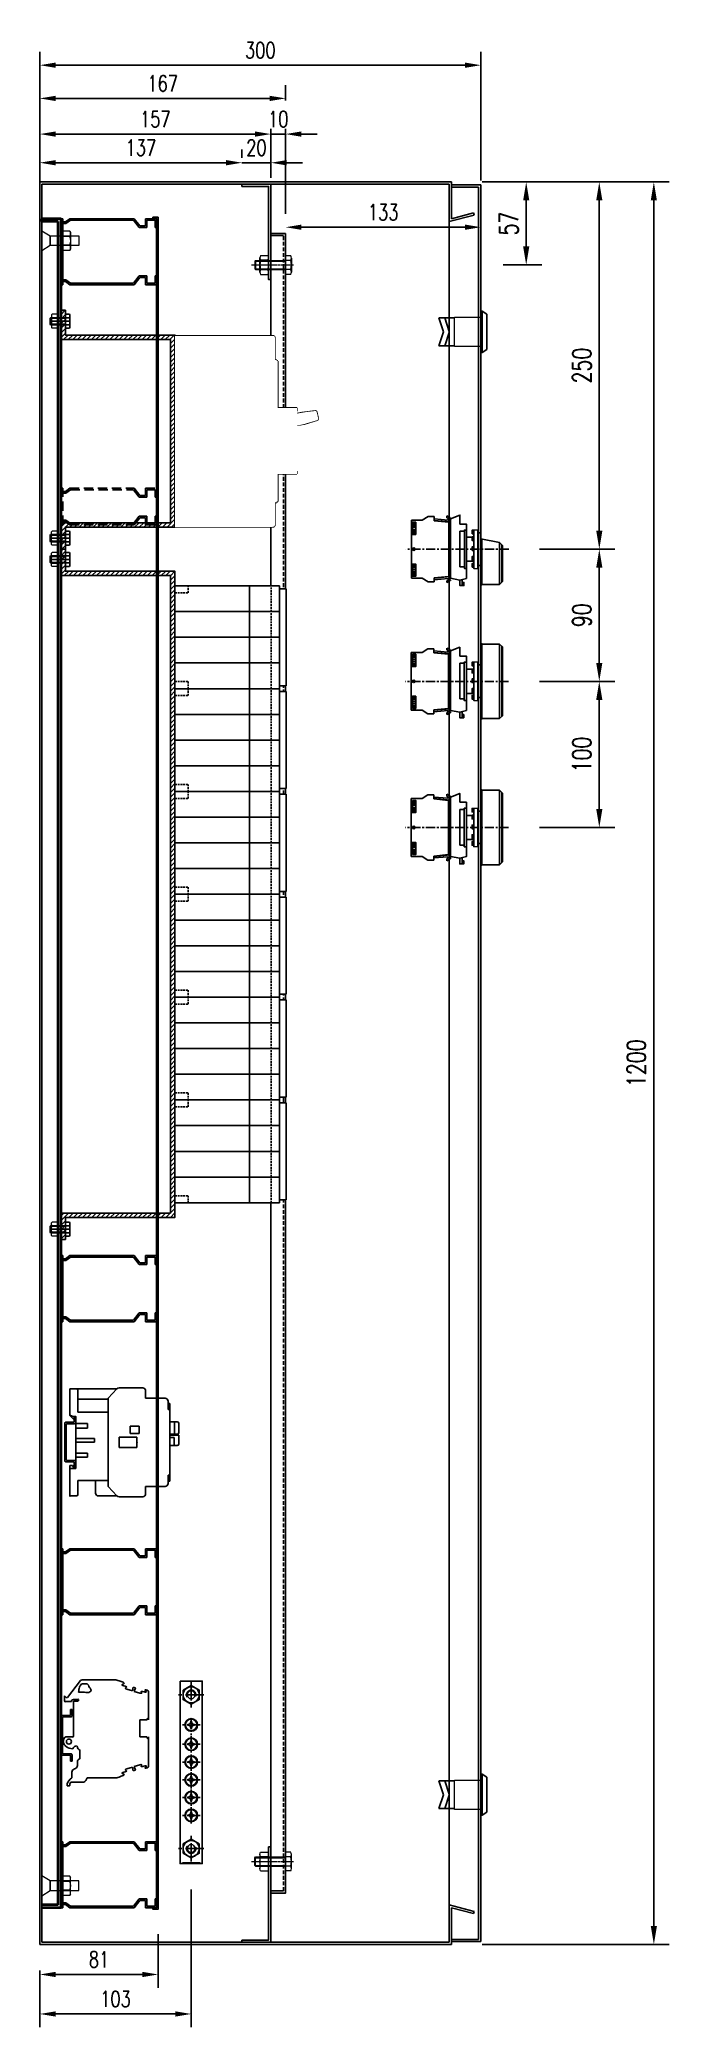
# Model space of a CAD drawing. Header units: millimetres. Extents: x 2153 to 5658, y -781 to 1156.
# Drawn here: x 5230 to 5658, y -199 to 1154 of the extents above; entities that cross this region are included whole.
import ezdxf

# ---------------------------------------------------------------- set-up
doc = ezdxf.new("R2010")
doc.units = ezdxf.units.MM
doc.set_wipeout_variables(frame=1)
doc.linetypes.add('CENTER', pattern=[2, 1.25, -0.25, 0.25, -0.25])
doc.linetypes.add('HIDDEN', pattern=[9.525, 6.35, -3.175])
for name, color, linetype in [('40GENE-102-DIMENSION', 40, 'Continuous'), ('47ELEC-102-PROYEC', 1, 'HIDDEN'), ('47ELEC-103-EJES', 122, 'CENTER'), ('47ELEC-106-SIMB-F', 2, 'Continuous'), ('47ELEC-106-SIMB-FR', 40, 'Continuous'), ('47ELEC-107-SIMB-M', 3, 'Continuous'), ('47ELEC-109-ACHUR', 8, 'Continuous'), ('47ELEC-205-EQUIP', 5, 'Continuous')]:
    doc.layers.add(name, color=color, linetype=linetype)
for name, color, linetype, lineweight in [('EJE', 4, 'CENTER', 9), ('ELEMENTOS DE MAQUINAS', 151, 'Continuous', 9), ('modelo', 5, 'Continuous', 40)]:
    doc.layers.add(name, color=color, linetype=linetype, lineweight=lineweight)
doc.styles.add('ROMANS', font='romans.shx', dxfattribs={"width": 0.75})
doc.dimstyles.new('SNC-LAVALIN', dxfattribs={"dimscale": 0, "dimtxt": 2.5, "dimasz": 2.5, "dimexe": 1.5, "dimexo": 1, "dimgap": 1.25, "dimtad": 1, "dimdec": 0, "dimzin": 1, "dimdsep": 46, "dimtxsty": 'ROMANS', "dimcen": 0.09, "dimclrd": 256, "dimclre": 256, "dimclrt": 7, "dimadec": 0, "dimazin": 0, "dimtfac": 1, "dimtdec": 0, "dimtix": 1, "dimtmove": 2, "dimatfit": 3, "dimfxl": 1, "dimtfill": 1, "dimtolj": 1, "dimarcsym": 0})

# ---------------------------------------------------------------- blocks, each defined once
blk = doc.blocks.new('C408 VL CERR')
at = {"color": 7}
for p, q in [((12675.8, 10532.2), (12671.8, 10532.2)), ((12671.8, 10532.2), (12674.9, 10522.7)), ((12675.8, 10532.2), (12678.8, 10523)), ((12675.8, 10532.2), (12682.3, 10532.2)), ((12678.8, 10513.2), (12678.8, 10532.2)), ((12671.8, 10513.2), (12674.9, 10522.7)), ((12675.8, 10513.2), (12678.8, 10522.3)), ((12671.8, 10513.2), (12675.8, 10513.2)), ((12675.8, 10513.2), (12682.3, 10513.2))]:
    blk.add_line(p, q, dxfattribs=at)
for p, q in [((12700.3, 10536.7), (12700.3, 10508.7)), ((12701.3, 10536.7), (12700.3, 10536.7)), ((12701.3, 10508.7), (12701.3, 10536.7)), ((12704.3, 10534.7), (12701.3, 10536.7)), ((12704.3, 10522.7), (12704.3, 10534.7)), ((12704.3, 10522.7), (12704.3, 10510.7)), ((12700.3, 10508.7), (12701.3, 10508.7)), ((12704.3, 10510.7), (12701.3, 10508.7))]:
    blk.add_line(p, q)
at = {"color": 7, "lineweight": 5}
blk.add_lwpolyline([(12700.3, 10532.7), (12700.3, 10512.7), (12682.3, 10512.7), (12682.3, 10532.7)], close=True, dxfattribs=at)
at = {"color": 7}
blk.add_arc((12677.8, 10522.7), 1, 341.9277, 18.0723, dxfattribs=at)
blk = doc.blocks.new('CA-40x60')
at = {"layer": '40GENE-102-DIMENSION', "color": 40}
for p, q in [((-1.1, -13), (-1.1, 32)), ((-1.1, 32), (0, 32)), ((0, -13), (0, 32)), ((0, 29.8), (1.8, 29.8)), ((0, 28.7), (2.2, 28.7)), ((1.8, 29.8), (4.9, 32)), ((2.2, 28.7), (5.3, 30.9)), ((4.9, 32), (48.6, 32)), ((5.3, 30.9), (48.1, 30.9)), ((48.1, 30.9), (51.9, 26)), ((48.6, 32), (52.4, 27.1)), ((56.3, 27.1), (56.3, 32)), ((56.3, 32), (63.9, 32)), ((57.3, 26), (57.3, 30.9)), ((57.3, 30.9), (62.9, 30.9)), ((62.9, 30.9), (62.9, 26)), ((63.9, 32), (63.9, 26)), ((51.9, 26), (57.3, 26)), ((52.4, 27.1), (56.3, 27.1)), ((63.9, 26), (62.9, 26)), ((-1.1, -13), (0, -13)), ((0, -9.7), (2.2, -9.7)), ((0, -10.8), (1.8, -10.8)), ((1.8, -10.8), (4.9, -13)), ((2.2, -9.7), (5.3, -11.9)), ((4.9, -13), (48.6, -13)), ((5.3, -11.9), (48.1, -11.9)), ((48.1, -11.9), (51.9, -7)), ((48.6, -13), (52.4, -8.1)), ((51.9, -7), (57.3, -7)), ((52.4, -8.1), (56.3, -8.1)), ((56.3, -8.1), (56.3, -13)), ((56.3, -13), (63.9, -13)), ((57.3, -7), (57.3, -11.9)), ((57.3, -11.9), (62.9, -11.9)), ((62.9, -11.9), (62.9, -7)), ((63.9, -7), (62.9, -7)), ((63.9, -13), (63.9, -7))]:
    blk.add_line(p, q, dxfattribs=at)
blk = doc.blocks.new('*D50')
at = {"layer": '40GENE-102-DIMENSION', "lineweight": -2, "transparency": 16777216}
for p, q in [((5531, 1057.3), (5658.3, 1057.3)), ((5647.8, 1044.7), (5647.8, -130.1)), ((5531.1, -142.7), (5658.3, -142.7))]:
    blk.add_line(p, q, dxfattribs=at)
at = {"layer": '40GENE-102-DIMENSION', "transparency": 16777216}
for points in [[(5645.7, 1044.7), (5649.9, 1044.7), (5647.8, 1057.3)], [(5645.7, -130.1), (5649.9, -130.1), (5647.8, -142.7)]]:
    blk.add_solid(points, dxfattribs=at)
at = {"layer": '40GENE-102-DIMENSION', "color": 0, "transparency": 16777216, "insert": (5635.9, 457.3), "char_height": 12.6, "attachment_point": 5, "rotation": 90, "style": 'ROMANS', "bg_fill": 3, "box_fill_scale": 1.1, "bg_fill_color": 256, "bg_fill_true_color": 13158600, "bg_fill_transparency": 0}
blk.add_mtext('\\A1;1200', dxfattribs=at)
blk = doc.blocks.new('*D51')
at = {"layer": '40GENE-102-DIMENSION', "lineweight": -2, "transparency": 16777216}
for p, q in [((5230.1, 1057.3), (5230.1, 1145.8)), ((5240.9, 1136.8), (5519.3, 1136.8)), ((5530.1, 1058.3), (5530.1, 1145.8))]:
    blk.add_line(p, q, dxfattribs=at)
at = {"layer": '40GENE-102-DIMENSION', "transparency": 16777216}
for points in [[(5240.9, 1138.6), (5240.9, 1135), (5230.1, 1136.8)], [(5519.3, 1138.6), (5519.3, 1135), (5530.1, 1136.8)]]:
    blk.add_solid(points, dxfattribs=at)
at = {"layer": '40GENE-102-DIMENSION', "color": 0, "transparency": 16777216, "insert": (5380.1, 1147), "char_height": 10.8, "attachment_point": 5, "style": 'ROMANS', "bg_fill": 3, "box_fill_scale": 1.1, "bg_fill_color": 256, "bg_fill_true_color": 13158600, "bg_fill_transparency": 0}
blk.add_mtext('\\A1;300', dxfattribs=at)
blk = doc.blocks.new('*D52')
at = {"layer": '40GENE-102-DIMENSION', "lineweight": -2, "transparency": 16777216}
for p, q in [((5230.1, 1075.3), (5230.1, 1098.9)), ((5387.3, 1073.8), (5387.3, 1098.9)), ((5240.9, 1089.9), (5376.5, 1089.9))]:
    blk.add_line(p, q, dxfattribs=at)
at = {"layer": '40GENE-102-DIMENSION', "transparency": 16777216}
for points in [[(5240.9, 1091.7), (5240.9, 1088.1), (5230.1, 1089.9)], [(5376.5, 1091.7), (5376.5, 1088.1), (5387.3, 1089.9)]]:
    blk.add_solid(points, dxfattribs=at)
at = {"layer": '40GENE-102-DIMENSION', "color": 0, "transparency": 16777216, "insert": (5308.7, 1100.1), "char_height": 10.8, "attachment_point": 5, "style": 'ROMANS', "bg_fill": 3, "box_fill_scale": 1.1, "bg_fill_color": 256, "bg_fill_true_color": 13158600, "bg_fill_transparency": 0}
blk.add_mtext('\\A1;157', dxfattribs=at)
blk = doc.blocks.new('T1.4-P')
at = {"color": 7}
blk.add_wipeout([(-3.2, 5.5), (3.2, 5.5), (6.4, 0), (3.2, -5.5), (-3.2, -5.5), (-6.4, 0)], dxfattribs=at).dxf.layer = '47ELEC-106-SIMB-F'
at = {"layer": '47ELEC-103-EJES', "ltscale": 10}
for p, q in [((-8.7, 0), (8.7, 0)), ((0, -8.7), (0, 8.7))]:
    blk.add_line(p, q, dxfattribs=at)
blk.add_arc((0, 0), 3.18, 60.6101, 330.6101, dxfattribs=at)
at = {"layer": '47ELEC-106-SIMB-F', "color": 7}
blk.add_lwpolyline([(-3.2, 5.5), (-6.4, 0), (-3.2, -5.5), (3.2, -5.5), (6.4, 0), (3.2, 5.5)], close=True, dxfattribs=at)
for radius in [5.5, 2.68]:
    blk.add_circle((0, 0), radius, dxfattribs=at)
blk = doc.blocks.new('*D53')
at = {"layer": '40GENE-102-DIMENSION', "lineweight": -2, "transparency": 16777216}
for p, q in [((5387.3, 1063.6), (5387.3, 1098.9)), ((5397.3, 1040.3), (5397.3, 1098.9)), ((5376.5, 1089.9), (5365.7, 1089.9)), ((5397.3, 1089.9), (5387.3, 1089.9)), ((5408.1, 1089.9), (5418.9, 1089.9))]:
    blk.add_line(p, q, dxfattribs=at)
at = {"layer": '40GENE-102-DIMENSION', "transparency": 16777216}
for points in [[(5376.5, 1091.7), (5376.5, 1088.1), (5387.3, 1089.9)], [(5408.1, 1091.7), (5408.1, 1088.1), (5397.3, 1089.9)]]:
    blk.add_solid(points, dxfattribs=at)
at = {"layer": '40GENE-102-DIMENSION', "color": 0, "transparency": 16777216, "insert": (5392.3, 1100.1), "char_height": 10.8, "attachment_point": 5, "style": 'ROMANS', "bg_fill": 3, "box_fill_scale": 1.1, "bg_fill_color": 256, "bg_fill_true_color": 13158600, "bg_fill_transparency": 0}
blk.add_mtext('\\A1;10', dxfattribs=at)
blk = doc.blocks.new('*D54')
at = {"layer": '40GENE-102-DIMENSION', "lineweight": -2, "transparency": 16777216}
for p, q in [((5356.8, 1070.4), (5346, 1070.4)), ((5367.6, 1073.8), (5367.6, 1079.4)), ((5387.3, 1070.4), (5367.6, 1070.4)), ((5387.3, 1060.2), (5387.3, 1079.4)), ((5398.1, 1070.4), (5408.9, 1070.4))]:
    blk.add_line(p, q, dxfattribs=at)
at = {"layer": '40GENE-102-DIMENSION', "transparency": 16777216}
for points in [[(5356.8, 1072.2), (5356.8, 1068.6), (5367.6, 1070.4)], [(5398.1, 1072.2), (5398.1, 1068.6), (5387.3, 1070.4)]]:
    blk.add_solid(points, dxfattribs=at)
at = {"layer": '40GENE-102-DIMENSION', "color": 0, "transparency": 16777216, "insert": (5377.5, 1080.6), "char_height": 10.8, "attachment_point": 5, "style": 'ROMANS', "bg_fill": 3, "box_fill_scale": 1.1, "bg_fill_color": 256, "bg_fill_true_color": 13158600, "bg_fill_transparency": 0}
blk.add_mtext('\\A1;20', dxfattribs=at)
blk = doc.blocks.new('*D55')
at = {"layer": '40GENE-102-DIMENSION', "lineweight": -2, "transparency": 16777216}
for p, q in [((5531.1, 1057.3), (5571.5, 1057.3)), ((5561, 1013.4), (5561, 1044.7)), ((5545.2, 1000.8), (5571.5, 1000.8))]:
    blk.add_line(p, q, dxfattribs=at)
at = {"layer": '40GENE-102-DIMENSION', "transparency": 16777216}
for points in [[(5558.9, 1044.7), (5563.1, 1044.7), (5561, 1057.3)], [(5558.9, 1013.4), (5563.1, 1013.4), (5561, 1000.8)]]:
    blk.add_solid(points, dxfattribs=at)
at = {"layer": '40GENE-102-DIMENSION', "color": 0, "transparency": 16777216, "insert": (5549.1, 1029), "char_height": 12.6, "attachment_point": 5, "rotation": 90, "style": 'ROMANS', "bg_fill": 3, "box_fill_scale": 1.1, "bg_fill_color": 256, "bg_fill_true_color": 13158600, "bg_fill_transparency": 0}
blk.add_mtext('\\A1;57', dxfattribs=at)
blk = doc.blocks.new('*D56')
at = {"layer": '40GENE-102-DIMENSION', "lineweight": -2, "transparency": 16777216}
for p, q in [((5230.1, 1059.7), (5230.1, 1079.4)), ((5356.8, 1070.4), (5240.9, 1070.4)), ((5367.6, 1073.8), (5367.6, 1079.4))]:
    blk.add_line(p, q, dxfattribs=at)
at = {"layer": '40GENE-102-DIMENSION', "transparency": 16777216}
for points in [[(5240.9, 1072.2), (5240.9, 1068.6), (5230.1, 1070.4)], [(5356.8, 1072.2), (5356.8, 1068.6), (5367.6, 1070.4)]]:
    blk.add_solid(points, dxfattribs=at)
at = {"layer": '40GENE-102-DIMENSION', "color": 0, "transparency": 16777216, "insert": (5298.9, 1080.6), "char_height": 10.8, "attachment_point": 5, "style": 'ROMANS', "bg_fill": 3, "box_fill_scale": 1.1, "bg_fill_color": 256, "bg_fill_true_color": 13158600, "bg_fill_transparency": 0}
blk.add_mtext('\\A1;137', dxfattribs=at)
blk = doc.blocks.new('tuerxa 1-4')
at = {"color": 7, "lineweight": 5}
for p, q in [((-6.4, -2.5), (-6.4, 2.5)), ((4.8, 3), (-4.8, 3)), ((-3.2, 2.5), (-3.2, -2.5)), ((3.2, 2.5), (3.2, -2.5)), ((6.4, -2.5), (6.4, 2.5)), ((4.8, -3), (-4.8, -3))]:
    blk.add_line(p, q, dxfattribs=at)
at = {"color": 7, "linetype": 'CENTER', "lineweight": 5}
blk.add_line((0, -3), (0, 3), dxfattribs=at)
at = {"color": 7, "lineweight": 5}
for centre, radius, start, end in [((-4.8, 0.2), 2.77, 55.0397, 124.9603), ((0, -7.3), 10.3, 72.1034, 107.8966), ((4.8, 0.2), 2.77, 55.0397, 124.9603), ((-4.8, -0.2), 2.77, 235.0397, 304.9603), ((0, 7.3), 10.3, 252.1034, 287.8966), ((4.8, -0.2), 2.77, 235.0397, 304.9603)]:
    blk.add_arc(centre, radius, start, end, dxfattribs=at)
blk = doc.blocks.new('*D57')
at = {"layer": '40GENE-102-DIMENSION', "lineweight": -2, "transparency": 16777216}
for p, q in [((5310.6, -135.7), (5310.6, -172.1)), ((5230.1, -169.3), (5230.1, -172.1)), ((5240.9, -163.1), (5299.8, -163.1))]:
    blk.add_line(p, q, dxfattribs=at)
at = {"layer": '40GENE-102-DIMENSION', "transparency": 16777216}
for points in [[(5240.9, -161.3), (5240.9, -164.9), (5230.1, -163.1)], [(5299.8, -161.3), (5299.8, -164.9), (5310.6, -163.1)]]:
    blk.add_solid(points, dxfattribs=at)
at = {"layer": '40GENE-102-DIMENSION', "color": 0, "transparency": 16777216, "insert": (5270.4, -152.9), "char_height": 10.8, "attachment_point": 5, "style": 'ROMANS', "bg_fill": 3, "box_fill_scale": 1.1, "bg_fill_color": 256, "bg_fill_true_color": 13158600, "bg_fill_transparency": 0}
blk.add_mtext('\\A1;81', dxfattribs=at)
blk = doc.blocks.new('*D65')
at = {"layer": '40GENE-102-DIMENSION', "lineweight": -2, "transparency": 16777216}
for p, q in [((5333.1, -105.2), (5333.1, -199)), ((5230.1, -160.4), (5230.1, -199)), ((5240.9, -190), (5322.3, -190))]:
    blk.add_line(p, q, dxfattribs=at)
at = {"layer": '40GENE-102-DIMENSION', "transparency": 16777216}
for points in [[(5240.9, -188.2), (5240.9, -191.8), (5230.1, -190)], [(5322.3, -188.2), (5322.3, -191.8), (5333.1, -190)]]:
    blk.add_solid(points, dxfattribs=at)
at = {"layer": '40GENE-102-DIMENSION', "color": 0, "transparency": 16777216, "insert": (5281.6, -179.8), "char_height": 10.8, "attachment_point": 5, "style": 'ROMANS', "bg_fill": 3, "box_fill_scale": 1.1, "bg_fill_color": 256, "bg_fill_true_color": 13158600, "bg_fill_transparency": 0}
blk.add_mtext('\\A1;103', dxfattribs=at)
blk = doc.blocks.new('*D58')
at = {"layer": '40GENE-102-DIMENSION', "lineweight": -2, "transparency": 16777216}
for p, q in [((5230.1, 1116.9), (5230.1, 1123.2)), ((5397.3, 1112.7), (5397.3, 1123.2)), ((5240.9, 1114.2), (5386.5, 1114.2))]:
    blk.add_line(p, q, dxfattribs=at)
at = {"layer": '40GENE-102-DIMENSION', "transparency": 16777216}
for points in [[(5240.9, 1116), (5240.9, 1112.4), (5230.1, 1114.2)], [(5386.5, 1116), (5386.5, 1112.4), (5397.3, 1114.2)]]:
    blk.add_solid(points, dxfattribs=at)
at = {"layer": '40GENE-102-DIMENSION', "color": 0, "transparency": 16777216, "insert": (5313.7, 1124.4), "char_height": 10.8, "attachment_point": 5, "style": 'ROMANS', "bg_fill": 3, "box_fill_scale": 1.1, "bg_fill_color": 256, "bg_fill_true_color": 13158600, "bg_fill_transparency": 0}
blk.add_mtext('\\A1;167', dxfattribs=at)
blk = doc.blocks.new('tuerca 1-4')
at = {"layer": 'EJE'}
blk.add_line((0, 0), (0, 6), dxfattribs=at)
at = {"layer": 'ELEMENTOS DE MAQUINAS'}
for p, q in [((-6.4, 0.5), (-6.4, 5.5)), ((4.8, 6), (-4.8, 6)), ((4.8, 0), (-4.8, 0)), ((-3.2, 5.5), (-3.2, 0.5)), ((3.2, 5.5), (3.2, 0.5)), ((6.4, 0.5), (6.4, 5.5))]:
    blk.add_line(p, q, dxfattribs=at)
for centre, radius, start, end in [((-4.8, 3.2), 2.77, 55.0397, 124.9603), ((-4.8, 2.8), 2.77, 235.0397, 304.9603), ((0, -4.3), 10.3, 72.1034, 107.8966), ((0, 10.3), 10.3, 252.1034, 287.8966), ((4.8, 3.2), 2.77, 55.0397, 124.9603), ((4.8, 2.8), 2.77, 235.0397, 304.9603)]:
    blk.add_arc(centre, radius, start, end, dxfattribs=at)
blk = doc.blocks.new('*D74')
at = {"layer": '40GENE-102-DIMENSION', "lineweight": -2, "transparency": 16777216}
for p, q in [((5397.3, 1040.3), (5397.3, 1035.5)), ((5530.1, 1037.3), (5530.1, 1017.5)), ((5408.1, 1026.5), (5519.3, 1026.5))]:
    blk.add_line(p, q, dxfattribs=at)
at = {"layer": '40GENE-102-DIMENSION', "transparency": 16777216}
for points in [[(5408.1, 1028.3), (5408.1, 1024.7), (5397.3, 1026.5)], [(5519.3, 1028.3), (5519.3, 1024.7), (5530.1, 1026.5)]]:
    blk.add_solid(points, dxfattribs=at)
at = {"layer": '40GENE-102-DIMENSION', "color": 0, "transparency": 16777216, "insert": (5463.7, 1036.7), "char_height": 10.8, "attachment_point": 5, "style": 'ROMANS', "bg_fill": 3, "box_fill_scale": 1.1, "bg_fill_color": 256, "bg_fill_true_color": 13158600, "bg_fill_transparency": 0}
blk.add_mtext('\\A1;133', dxfattribs=at)
blk = doc.blocks.new('T1 Side View-1')
at = {"linetype": 'Continuous'}
blk.add_wipeout([(0, 68.7), (67, 68.7), (67.9, 68.3), (68, 67.7), (68, 52.2), (69.3, 52.2), (69.3, 51.5), (70, 51.5), (70, 19.7), (83, 19.7), (83, 15.8), (86.4, 16.5), (95.4, 17.6), (96.1, 17.4), (96.4, 17.1), (97.5, 12.3), (97.3, 11.8), (96.8, 11.3), (88, 8.7), (83, 7.6), (83, -25.3), (70, -25.3), (70, -44), (69.3, -44), (69.3, -44.7), (68, -44.7), (68, -59.2), (68, -60.2), (67.8, -60.7), (67.3, -61.2), (66.4, -61.3), (0, -61.3)], dxfattribs=at).dxf.layer = '47ELEC-102-PROYEC'
at = {"layer": '47ELEC-102-PROYEC', "linetype": 'Continuous'}
for p, q in [((0, 5.2), (0, 68.7)), ((0, 68.7), (43.5, 68.7)), ((43.5, 68.7), (46.5, 68.7)), ((43.5, 64.7), (43.5, 68.7)), ((46.5, 64.7), (46.5, 68.7)), ((46.5, 68.7), (47, 68.7)), ((47, 66.1), (47, 68.7)), ((47, 68.7), (49.5, 68.7)), ((49.5, 68.7), (57.6, 68.7)), ((49.5, 63.5), (49.5, 68.7)), ((49.5, 68.7), (57.6, 68.7)), ((57.6, 68.7), (67, 68.7)), ((57.6, 68.7), (57.6, 68.7)), ((67.8, 68.2), (67.9, 68)), ((67.9, 68), (68, 67.7)), ((68, 66.7), (68, 67.7)), ((0, 63.2), (0, 64.7)), ((0, 64.7), (37, 64.7)), ((0, 61.7), (0, 63.2)), ((0, 63.2), (37, 63.2)), ((58.1, 57.3), (0, 57.3)), ((58.1, 54.2), (0, 54.2)), ((37, 61.7), (37, 64.7)), ((37, 64.7), (43.5, 64.7)), ((37, 61.7), (49.5, 61.7)), ((46.5, 64.7), (49.5, 64.7)), ((47, 65.7), (47, 66.1)), ((47, 65.7), (49.5, 65.7)), ((48.6, 43.6), (48.6, 61.7)), ((49.3, 43.3), (49.3, 61.7)), ((49.5, 66.7), (67, 66.7)), ((49.5, 61.7), (49.5, 64.7)), ((49.5, 63.5), (57.6, 63.5)), ((57.6, 63.5), (57.6, 62.7)), ((57.6, 62.7), (62, 62.7)), ((62, 62.7), (66, 62.7)), ((62, 49.7), (62, 62.7)), ((66, 62.7), (67, 62.7)), ((67, 66.7), (68, 66.7)), ((67, 62.7), (68, 62.7)), ((68, 62.7), (68, 66.7)), ((68, 52.2), (68, 62.7)), ((46.1, 41), (48.6, 43.6)), ((46.1, 28.2), (46.1, 41)), ((46.8, 40.7), (49.3, 43.3)), ((46.8, 28), (46.8, 40.7)), ((62, 52.2), (66.3, 52.2)), ((62, 49.7), (62.7, 49.7)), ((62, 44.7), (62, 49.7)), ((62, 36.2), (62, 44.7)), ((62.7, 49.7), (62.7, 51.5)), ((62.7, 51.5), (67, 51.5)), ((62.7, 44.7), (62.7, 49.7)), ((62.7, -44), (62.7, 44.7)), ((66.3, 52.2), (69.3, 52.2)), ((67, 51.5), (70, 51.5)), ((69.3, 51.5), (69.3, 52.2)), ((70, 19.7), (70, 51.5)), ((36.8, 12.7), (46.1, 28.2)), ((37.6, 12.7), (46.8, 28)), ((62, 36.2), (62.7, 36.2)), ((62, 7.1), (62, 36.2)), ((70, 19.7), (76, 19.7)), ((76, 19.7), (78.5, 19.7)), ((78.5, 19.7), (83, 19.7)), ((78.5, 17.7), (78.5, 19.7)), ((78.5, 17.7), (83, 17.7)), ((78.5, 17.7), (82.8, 17.7)), ((83, 17.7), (83, 19.7)), ((83, 15.8), (86.4, 16.5)), ((86.4, 16.5), (95.4, 17.6)), ((86.4, 16.5), (87.1, 12.5)), ((96.5, 16.8), (97.5, 12.5)), ((0, -5.2), (0, 5.2)), ((0, 5.2), (31, 5.2)), ((31, 5.2), (32.3, 5.2)), ((32.3, 5.2), (36.8, 12.7)), ((32.9, 6.2), (33.7, 6.2)), ((33.1, 5.2), (36, 10.1)), ((33.1, 5.2), (36, 5.2)), ((36, 10.1), (37.6, 12.7)), ((36, 5.2), (36.3, 5.2)), ((36.3, 5.2), (49.5, 5.2)), ((36.8, 12.7), (37.6, 12.7)), ((49.5, 5.2), (61, 5.2)), ((61, 6.2), (62, 6.2)), ((61, 5.2), (61, 6.2)), ((62, 6.2), (62, 7.1)), ((62, -6.2), (62, 6.2)), ((83, 7.6), (88, 8.7)), ((87.1, 12.5), (88, 8.7)), ((88, 8.7), (96.8, 11.3)), ((0, -5.2), (27.6, -5.2)), ((0, -61.3), (0, -5.2)), ((27.6, -21.2), (27.6, -5.2)), ((28.3, -6.2), (27.6, -6.2)), ((28.3, -5.2), (49.5, -5.2)), ((28.3, -10.2), (28.3, -5.2)), ((28.3, -21.2), (28.3, -6.2)), ((49.5, -5.2), (61, -5.2)), ((61, -6.2), (61, -5.2)), ((61, -6.2), (62, -6.2)), ((62, -7.2), (62, -6.2)), ((62, -20), (62, -7.2)), ((27.6, -21.9), (27.6, -21.2)), ((27.6, -21.2), (28.3, -21.2)), ((27.6, -21.9), (48.8, -21.9)), ((28.3, -21.2), (49.5, -21.2)), ((48.8, -33.2), (48.8, -21.9)), ((49.5, -22.5), (49.5, -21.2)), ((49.5, -33.2), (49.5, -22.5)), ((62, -55.2), (62, -20)), ((70, -25.3), (76, -25.3)), ((70, -44), (70, -25.3)), ((76, -25.3), (78.5, -25.3)), ((78.5, -23.7), (82.8, -23.7)), ((78.5, -25.3), (78.5, -23.7)), ((78.5, -25.3), (83, -25.3)), ((83, -25.3), (83, -23.8)), ((62, -33.2), (0, -33.2)), ((62, -44.7), (66.3, -44.7)), ((62.7, -44), (67, -44)), ((66.3, -44.7), (69.3, -44.7)), ((67, -44), (70, -44)), ((68, -55.2), (68, -44.7)), ((69.3, -44.7), (69.3, -44)), ((0, -55.2), (68, -55.2)), ((0, -59.2), (67, -59.2)), ((67, -61.3), (0, -61.3)), ((62, -55.2), (66, -55.2)), ((66, -55.2), (67, -55.2)), ((67, -55.2), (68, -55.2)), ((67, -59.2), (68, -59.2)), ((67.8, -60.7), (67.9, -60.5)), ((67.9, -60.5), (68, -60.2)), ((68, -59.2), (68, -55.2)), ((68, -60.2), (68, -59.2))]:
    blk.add_line(p, q, dxfattribs=at)
for centre, radius, start, end in [((67, 67.7), 1, 31.1676, 89.9977), ((58.1, 55.7), 1.58, 270, 90), ((82.8, 17.5), 0.2, 0.0002, 90.0075), ((95.6, 16.6), 1, 11.9994, 97.0005), ((96.5, 12.3), 1, 287, 12), ((82.8, -23.5), 0.2, 269.9996, 0.0006), ((67, -60.2), 1, 270.0023, 328.8322)]:
    blk.add_arc(centre, radius, start, end, dxfattribs=at)
at = {"linetype": 'Continuous'}
blk.add_wipeout([(0, 68.7), (67, 68.7), (67.9, 68.3), (68, 67.7), (68, 52.2), (69.3, 52.2), (69.3, 51.5), (70, 51.5), (70, 19.7), (83, 19.7), (83, 15.8), (86.4, 16.4), (90.2, 17), (93.9, 17.4), (95.4, 17.6), (96.1, 17.4), (96.4, 17.1), (97.5, 12.5), (97.5, 12.3), (97.3, 11.8), (96.8, 11.3), (88, 8.7), (86.4, 8.3), (83, 7.6), (83, -25.3), (70, -25.3), (70, -44), (69.3, -44), (69.3, -44.7), (68, -44.7), (68, -60.2), (67.8, -60.7), (67.3, -61.2), (66.4, -61.3), (0, -61.3)], dxfattribs=at).dxf.layer = '47ELEC-102-PROYEC'
blk = doc.blocks.new('S204-P')
blk.add_wipeout([(-65.6, 43.7), (5.6, 43.7), (5.6, 41.8), (10.2, 41.8), (10.2, -24.3), (5.6, -24.3), (5.6, -26.3), (-65.6, -26.3)])
for p, q in [((-65.6, 43.7), (5.6, 43.7)), ((-65.6, 43.7), (-65.6, 26.2)), ((-65.6, -8.8), (-65.6, 43.7)), ((-14.8, 26.2), (-14.8, 43.7)), ((5.6, 26.2), (5.6, 43.7)), ((10.2, 41.8), (5.6, 41.8)), ((10.2, 28.2), (10.2, 41.8)), ((10.2, 6.8), (10.2, 28.2)), ((-65.6, 26.2), (5.6, 26.2)), ((-65.6, 26.2), (5.6, 26.2)), ((-14.8, 8.7), (-14.8, 26.2)), ((5.6, 8.7), (5.6, 26.2)), ((-65.6, 8.7), (5.6, 8.7)), ((-65.6, 8.7), (5.6, 8.7)), ((-14.8, -8.8), (-14.8, 8.7)), ((5.6, -8.8), (5.6, 8.7)), ((10.2, -6.8), (10.2, 6.8)), ((-65.6, -8.8), (5.6, -8.8)), ((-65.6, -8.8), (5.6, -8.8)), ((-65.6, -8.8), (-65.6, -26.3)), ((-65.6, -26.3), (-65.6, -8.8)), ((-14.8, -26.3), (-14.8, -8.8)), ((5.6, -26.3), (5.6, -8.8)), ((10.2, -24.3), (10.2, -6.8)), ((-65.6, -26.3), (5.6, -26.3)), ((10.2, -24.3), (5.6, -24.3))]:
    blk.add_line(p, q)
at = {"layer": '47ELEC-102-PROYEC', "ltscale": 0.2}
for p, q in [((-56.5, 39), (-56.5, 43.7)), ((0, 26.2), (0, 43.7)), ((-65.6, 39), (-56.5, 39)), ((0, 8.7), (0, 26.2)), ((0, -8.8), (0, 8.7)), ((0, -26.3), (0, -8.8)), ((-65.6, -21.5), (-56.5, -21.5)), ((-56.5, -21.5), (-56.5, -26.3))]:
    blk.add_line(p, q, dxfattribs=at)
blk = doc.blocks.new('Borneras L')
at = {"color": 7}
blk.add_wipeout([(-20, 4.5), (19.4, 4.5), (25.2, -12.9), (25.2, -30), (15.9, -37.8), (17, -39.1), (14.3, -39.1), (13.9, -38.6), (13.9, -35.5), (13.9, -34.4), (-4.4, -34.4), (-4.7, -39), (-6.8, -39.7), (-8.9, -38.8), (-10.6, -34.8), (-11.2, -31.2), (-15.8, -31.3), (-16.4, -32.1), (-17.4, -32.4), (-19.2, -32.4), (-20.3, -32.8), (-20.9, -33.7), (-21.6, -34.9), (-22.7, -35.3), (-25.7, -35.3), (-27.4, -37.1), (-28.3, -37.6), (-29.7, -37.7), (-29.7, -36.4), (-29.4, -36.3), (-28.6, -36.2), (-27.9, -35.8), (-27.9, -29.9), (-27.6, -28.6), (-26.8, -27.9), (-25.7, -27.3), (-25.7, -12.9), (-20.6, 2.7), (-20.7, 2.9)], dxfattribs=at).dxf.layer = '47ELEC-106-SIMB-F'
at = {"layer": '47ELEC-106-SIMB-F', "color": 7}
for p, q in [((-4.4, 3.6), (-4.4, 0)), ((-4.4, 0), (4.4, 0)), ((4.4, 3.6), (4.4, 0)), ((-21.6, -2.3), (-22, -3.4)), ((-22, -3.4), (-20.1, -3.9)), ((-19.7, -2.9), (-21.6, -2.3)), ((-20.1, -3.9), (-20.9, -6.8)), ((-20.6, -5.6), (-20.6, -5.6)), ((-19.7, -2.9), (-18.9, 0)), ((19.2, -2.9), (18.3, 0)), ((19.2, -2.9), (21.1, -2.3)), ((21.4, -3.4), (19.5, -3.9)), ((19.5, -3.9), (20.4, -6.8)), ((20, -5.6), (20, -5.6)), ((21.1, -2.3), (21.4, -3.4)), ((18.8, -30.8), (18.9, -31.8)), ((-4.4, -38.6), (-4.4, -34.9)), ((-4, -34.4), (14.2, -34.4)), ((13.9, -35.5), (13.9, -38.6)), ((14.2, -34.4), (14.2, -32.2)), ((14.3, -39.1), (17, -39.1)), ((15.1, -32.2), (15.1, -34.4)), ((17, -39.1), (16.1, -38.2))]:
    blk.add_line(p, q, dxfattribs=at)
for points in [[(-4.4, 4.5), (-20, 4.5)], [(19.4, 4.5), (4.4, 4.5)], [(-25.7, -12.9), (-25.7, -27.3)]]:
    blk.add_lwpolyline(points, dxfattribs=at)
for points in [[(16.1, -37.5), (24.8, -30.7, 0.231085), (25.2, -30), (25.2, -12.9)], [(-25.7, -35.3), (-22.7, -35.3, 0.344482), (-21, -33.9), (-20.9, -33.7, -0.344482), (-19.2, -32.4), (-17.4, -32.4, 0.309313), (-15.8, -31.3), (-15.7, -31.1), (-11.2, -31.1), (-11.2, -31.2, 0.325486), (-9.5, -32.4), (-9.5, -32.4, -0.436156), (-9.1, -32.9)]]:
    blk.add_lwpolyline(points, format="xyb", dxfattribs=at)
blk.add_circle((-6.8, -36.8), 1.32, dxfattribs=at)
for centre, start, end in [((-4.9, -38.6), 299.2878, 360), ((-4, -34.9), 90, 180), ((14.3, -38.6), 180, 270), ((14.7, -32.2), 0, 180), ((16.4, -37.9), 127.9529, 226.7112)]:
    blk.add_arc(centre, 0.44, start, end, dxfattribs=at)
for points in [[(-20, 4.5), (-20.5, 3.5), (-21, 2.4), (-20.4, 2.8)], [(19.4, 4.5), (20, 3.5), (20.4, 2.4), (19.8, 2.8)]]:
    blk.add_open_spline(points, degree=3, dxfattribs=at)
for points, end_tangent in [([(-20.4, 2.8), (-19.4, 3.3), (-19.7, 1.6), (-19.9, 0.6)], (0.796412, 0.081638)), ([(19.8, 2.8), (18.9, 3.3), (19.1, 1.6), (19.3, 0.6)], (-0.796412, 0.081638)), ([(-23.7, -8.3), (-23.2, -9.3), (-22.5, -7.7), (-22.1, -6.8)], (0.616808, -0.510377)), ([(23.2, -8.3), (22.7, -9.3), (21.9, -7.7), (21.6, -6.8)], (-0.616808, -0.510377))]:
    blk.add_spline(points, degree=3, dxfattribs=dict(at, end_tangent=end_tangent))
for points in [[(-19.9, 0.6), (-18.8, 0.9), (-18.9, 0)], [(19.3, 0.6), (18.3, 0.9), (18.3, 0)], [(-22.1, -6.8), (-21.4, -7.6), (-20.9, -6.8)], [(21.6, -6.8), (20.9, -7.6), (20.4, -6.8)], [(-25.7, -27.3), (-27.8, -29), (-27.9, -30), (-27.9, -35.8)], [(18.9, -31.8), (21.4, -31.3), (23, -30.2), (23.1, -28.5), (23.1, -27.3), (21.3, -26.1), (19.9, -25.3), (19, -25.9), (18.8, -28.7), (18.8, -30.8)], [(-27.9, -35.8), (-28.8, -36.3), (-29.6, -36.3), (-29.7, -37.7)], [(-29.7, -37.7), (-28.8, -37.7), (-25.7, -35.3)], [(-10.6, -34.8), (-9.4, -38.2), (-8.9, -38.8)], [(15.1, -34.4), (14.6, -35.2), (13.9, -35.5)]]:
    blk.add_spline(points, degree=3, dxfattribs=at)
for points, knots in [([(-4.4, 4.5), (-4.8, 4.4), (-5.7, 4), (-4.9, 3.8), (-4.4, 3.6)], [0, 0, 0, 0, 1.113672, 2.256015, 2.256015, 2.256015, 2.256015]), ([(4.4, 4.5), (4.8, 4.4), (5.7, 4), (4.9, 3.8), (4.4, 3.6)], [0, 0, 0, 0, 1.113672, 2.256015, 2.256015, 2.256015, 2.256015]), ([(-25.7, -12.9), (-25.7, -12.4), (-25.3, -10.8), (-24.1, -7.5), (-23.7, -8.3)], [0.936893, 0.936893, 0.936893, 0.936893, 3.20073, 6.111443, 6.111443, 6.111443, 6.111443]), ([(25.2, -12.9), (25.2, -12.4), (24.8, -10.8), (23.6, -7.5), (23.2, -8.3)], [0.936893, 0.936893, 0.936893, 0.936893, 3.20073, 6.111443, 6.111443, 6.111443, 6.111443]), ([(-9.1, -32.8), (-9.1, -33.2), (-9.3, -34.1), (-10.2, -34.6), (-10.6, -34.8)], [0.46478, 0.46478, 0.46478, 0.46478, 1.800151, 3.525902, 3.525902, 3.525902, 3.525902]), ([(-8.9, -38.8), (-8.3, -39.2), (-6.9, -40.1), (-5.4, -39.4), (-4.7, -39)], [0, 0, 0, 0, 2.368304, 5.186626, 5.186626, 5.186626, 5.186626])]:
    blk.add_open_spline(points, degree=3, knots=knots, dxfattribs=at)
blk = doc.blocks.new('25')
at = {"layer": '40GENE-102-DIMENSION', "color": 40, "linetype": 'HIDDEN'}
for p, q in [((5244.6, 884.6), (5244.6, 909.6)), ((5244.6, 909.6), (5245.7, 909.6)), ((5245.7, 884.6), (5245.7, 909.6)), ((5245.7, 907.3), (5247.5, 907.3)), ((5247.5, 907.3), (5250.6, 909.6)), ((5247.9, 906.3), (5250.9, 908.5)), ((5250.6, 909.6), (5294.3, 909.6)), ((5250.9, 908.5), (5293.8, 908.5)), ((5293.8, 908.5), (5297.6, 903.6)), ((5294.3, 909.6), (5298.1, 904.6)), ((5302, 904.6), (5302, 909.6)), ((5302, 909.6), (5309.6, 909.6)), ((5303, 903.6), (5303, 908.5)), ((5303, 908.5), (5308.5, 908.5)), ((5308.5, 908.5), (5308.5, 903.6)), ((5309.6, 909.6), (5309.6, 903.6)), ((5245.7, 906.3), (5247.9, 906.3)), ((5297.6, 903.6), (5303, 903.6)), ((5298.1, 904.6), (5302, 904.6)), ((5309.6, 903.6), (5308.5, 903.6)), ((5244.6, 884.6), (5245.7, 884.6)), ((5245.7, 887.9), (5247.9, 887.9)), ((5245.7, 886.8), (5247.5, 886.8)), ((5247.5, 886.8), (5250.6, 884.6)), ((5247.9, 887.9), (5250.9, 885.6)), ((5250.6, 884.6), (5294.3, 884.6)), ((5250.9, 885.6), (5293.8, 885.6)), ((5293.8, 885.6), (5297.6, 890.6)), ((5294.3, 884.6), (5298.1, 889.5)), ((5297.6, 890.6), (5303, 890.6)), ((5298.1, 889.5), (5302, 889.5)), ((5302, 889.5), (5302, 884.6)), ((5302, 884.6), (5309.6, 884.6)), ((5303, 890.6), (5303, 885.6)), ((5303, 885.6), (5308.5, 885.6)), ((5308.5, 885.6), (5308.5, 890.6)), ((5309.6, 890.6), (5308.5, 890.6)), ((5309.6, 884.6), (5309.6, 890.6))]:
    blk.add_line(p, q, dxfattribs=at)
blk = doc.blocks.new('A9-16 SIDE')
at = {"layer": '47ELEC-106-SIMB-F', "color": 7}
for p, q in [((-51.5, 71.5), (-51.5, 66.5)), ((-49.5, 73.5), (-33.4, 73.5)), ((-19.5, 73), (-31.9, 73)), ((-26, 66.5), (-31.9, 72.9)), ((-17.5, 71), (-17.5, 62.5)), ((-5.5, 62.5), (-5.5, 72)), ((0, 73), (-4.5, 73)), ((0, 73), (0, 52.3)), ((-68, 62.9), (-68, 10.1)), ((-68, 62.9), (-66.8, 62.9)), ((-68, 58.9), (-66.8, 58.9)), ((-66.8, 64.5), (-66.8, 62.9)), ((-66.8, 62.9), (-66.8, 58.9)), ((-64.8, 66.5), (-51.5, 66.5)), ((-26, 66.5), (-26, 6.5)), ((-17.5, 62.5), (-26, 62.5)), ((-5.5, 62.5), (-17.5, 62.5)), ((-4, 54.3), (-4, 52.3)), ((-2.9, 54.3), (-4, 54.3)), ((0, 54.3), (-2.9, 54.3)), ((-2.9, 54.3), (-1.7, 52.3)), ((-4, 46.7), (-12, 46.7)), ((-12, 46.7), (-12, 43.8)), ((-4, 43.8), (-12, 43.8)), ((-4, 52.3), (-4, 18.8)), ((0, 52.3), (-1.7, 52.3)), ((-74, 31.7), (-74, 37.7)), ((-74, 31.7), (-68, 31.7)), ((-74, 30), (-74, 23.5)), ((-73, 38.7), (-68, 38.7)), ((-73, 31), (-68, 31)), ((-71.2, 31), (-71.2, 22.5)), ((-71, 33.3), (-71, 38.7)), ((-71, 33.3), (-68, 33.3)), ((-68, 33), (-68, 31.7)), ((-68, 31.7), (-68, 31)), ((-68, 31), (-68, 22.5)), ((-47, 30.5), (-41, 30.5)), ((-47, 25.5), (-47, 30.5)), ((-45.6, 40), (-33.6, 40)), ((-45.6, 40), (-45.6, 33)), ((-45.6, 33), (-33.6, 33)), ((-41, 25.5), (-41, 30.5)), ((-33.6, 40), (-33.6, 33)), ((-16.8, 36.5), (-16.8, 33.9)), ((-4, 36.5), (-16.8, 36.5)), ((-4, 33.9), (-16.8, 33.9)), ((-73, 22.5), (-68, 22.5)), ((-68, 14.1), (-66.8, 14.1)), ((-66.8, 14.1), (-66.8, 10.1)), ((-47, 25.5), (-41, 25.5)), ((-5.5, 16), (-26, 16)), ((-4, 26.8), (-12, 26.8)), ((-12, 26.8), (-12, 23.7)), ((-4, 23.7), (-12, 23.7)), ((-5.5, 16), (-5.5, 1)), ((-3.3, 18.8), (-4, 18.8)), ((-3.3, 18.8), (-2.7, 21)), ((-2.3, 18.8), (-3.3, 18.8)), ((-2.7, 21), (0, 18.2)), ((-2.3, 18.8), (0, 18.1)), ((0, 18.2), (0, 0)), ((-68, 10.1), (-66.8, 10.1)), ((-66.8, 10.1), (-66.8, 8.5)), ((-64.8, 6.5), (-51.5, 6.5)), ((-51.5, 6.5), (-51.5, 1.5)), ((-26, 6.5), (-31.9, 0.1)), ((0, 0), (-31.9, 0)), ((-5.5, 7), (-26, 7)), ((-49.5, -0.5), (-33.4, -0.5))]:
    blk.add_line(p, q, dxfattribs=at)
for centre, radius, start, end in [((-49.5, 71.5), 2, 90, 180), ((-33.4, 71.5), 2, 42.9996, 90), ((-19.5, 71), 2, 0, 90.0007), ((-4.5, 72), 1, 90, 180), ((-64.8, 64.5), 2, 90, 180), ((-73, 37.7), 1, 90, 180), ((-73, 30), 1, 90, 180), ((-73, 23.5), 1, 180, 270), ((-64.8, 8.5), 2, 180, 270), ((-49.5, 1.5), 2, 180, 270), ((-33.4, 1.5), 2, 270, 317.0004), ((-4.5, 1), 1, 180, 270)]:
    blk.add_arc(centre, radius, start, end, dxfattribs=at)
for p in [(0, 73), (-45.6, 36.5)]:
    blk.add_point(p, dxfattribs=at)
blk = doc.blocks.new('SELECTOR')
at = {"layer": '47ELEC-103-EJES', "ltscale": 5}
blk.add_line((11414.9, 2695.3), (11344.8, 2695.3), dxfattribs=at)
at = {"layer": '47ELEC-107-SIMB-M'}
for p, q in [((11356, 2715), (11348.7, 2715)), ((11348.7, 2715), (11348.7, 2675.5)), ((11349.5, 2713.6), (11351.7, 2713.6)), ((11349.5, 2713.4), (11351.7, 2713.4)), ((11349.5, 2713.2), (11351.7, 2713.2)), ((11349.5, 2712.8), (11351.7, 2712.8)), ((11349.5, 2712.3), (11351.7, 2712.3)), ((11349.5, 2711.4), (11351.7, 2711.4)), ((11349.5, 2710.2), (11351.7, 2710.2)), ((11349.5, 2708.8), (11351.7, 2708.8)), ((11349.5, 2707.5), (11351.7, 2707.5)), ((11349.5, 2706.7), (11351.7, 2706.7)), ((11360, 2717.5), (11356, 2715)), ((11361.5, 2717.5), (11360, 2717.5)), ((11364.1, 2717.5), (11361.5, 2717.5)), ((11364.1, 2714.7), (11364.1, 2717.5)), ((11364.1, 2716), (11373.6, 2715.1)), ((11364.1, 2714.9), (11375.2, 2713.9)), ((11372.7, 2716.7), (11372.7, 2717.9)), ((11372.7, 2717.9), (11374.3, 2717.4)), ((11373.6, 2716.5), (11372.7, 2716.7)), ((11373.6, 2715.1), (11373.6, 2716.5)), ((11374.3, 2717.4), (11375, 2716.2)), ((11375, 2716.2), (11375.8, 2716.1)), ((11381.7, 2718.5), (11381.7, 2712.4)), ((11381.7, 2707.5), (11381.7, 2683.3)), ((11349.5, 2706.1), (11351.7, 2706.1)), ((11349.5, 2705.8), (11351.7, 2705.8)), ((11349.5, 2705.6), (11351.7, 2705.6)), ((11349.5, 2705.3), (11351.7, 2705.3)), ((11408.7, 2699.9), (11395.9, 2702.3)), ((11396.7, 2701.7), (11396.7, 2671.3)), ((11410.7, 2697.9), (11408.7, 2699.9)), ((11408.7, 2671.3), (11408.7, 2699.9)), ((11410.3, 2698.3), (11410.3, 2673)), ((11410.7, 2697.9), (11410.7, 2673.3)), ((11349.5, 2685.2), (11351.7, 2685.2)), ((11349.5, 2684.9), (11351.7, 2684.9)), ((11349.5, 2684.7), (11351.7, 2684.7)), ((11349.5, 2684.4), (11351.7, 2684.4)), ((11349.5, 2683.9), (11351.7, 2683.9)), ((11349.5, 2683), (11351.7, 2683)), ((11349.5, 2681.7), (11351.7, 2681.7)), ((11349.5, 2680.3), (11351.7, 2680.3)), ((11356, 2675.5), (11348.7, 2675.5)), ((11349.5, 2679.1), (11351.7, 2679.1)), ((11349.5, 2678.2), (11351.7, 2678.2)), ((11349.5, 2677.7), (11351.7, 2677.7)), ((11349.5, 2677.3), (11351.7, 2677.3)), ((11349.5, 2677.1), (11351.7, 2677.1)), ((11349.5, 2676.9), (11351.7, 2676.9)), ((11360, 2673), (11356, 2675.5)), ((11361.5, 2673), (11360, 2673)), ((11364.1, 2673), (11361.5, 2673)), ((11364.1, 2675.6), (11375.2, 2676.6)), ((11364.1, 2675.8), (11364.1, 2673)), ((11364.1, 2674.5), (11373.6, 2675.4)), ((11373.6, 2674), (11372.7, 2673.8)), ((11372.7, 2673.8), (11372.7, 2672.7)), ((11372.7, 2672.7), (11374.3, 2673.2)), ((11373.6, 2675.4), (11373.6, 2674)), ((11374.3, 2673.2), (11375, 2674.3)), ((11375, 2674.3), (11375.8, 2674.4)), ((11381.7, 2674.3), (11381.7, 2670.5)), ((11408.7, 2671.3), (11396.7, 2671.3)), ((11410.7, 2673.3), (11408.7, 2671.3))]:
    blk.add_line(p, q, dxfattribs=at)
for points in [[(11349.5, 2713.6), (11351.7, 2713.6), (11351.7, 2705.3), (11349.5, 2705.3)], [(11386.1, 2708.3), (11384.7, 2708.3), (11384.7, 2682.2), (11386.1, 2682.2)], [(11391.1, 2708.3), (11390.1, 2708.3), (11390.1, 2705.8), (11391.1, 2705.8)], [(11393.9, 2708.5), (11391.1, 2708.3), (11391.1, 2682.2), (11393.9, 2682)], [(11393.9, 2706.4), (11395.9, 2706.4), (11395.9, 2684.2), (11393.9, 2684.2)], [(11391.1, 2703.4), (11386.1, 2703.4), (11386.1, 2687.1), (11391.1, 2687.1)], [(11391.1, 2703.6), (11390.1, 2703.6), (11390.1, 2701.1), (11391.1, 2701.1)], [(11391.1, 2694.5), (11390.1, 2694.5), (11390.1, 2697), (11391.1, 2697)], [(11395.9, 2701.9), (11396.7, 2701.9), (11396.7, 2671.1), (11395.9, 2671.1)], [(11349.5, 2676.9), (11351.7, 2676.9), (11351.7, 2685.2), (11349.5, 2685.2)], [(11391.1, 2687.9), (11390.1, 2687.9), (11390.1, 2690.4), (11391.1, 2690.4)], [(11391.1, 2683.1), (11390.1, 2683.1), (11390.1, 2685.6), (11391.1, 2685.6)], [(11383.2, 2670.5), (11384.4, 2670.5), (11384.4, 2672.7), (11383.2, 2672.7)]]:
    blk.add_lwpolyline(points, close=True, dxfattribs=at)
for points in [[(11364.1, 2714.7), (11374.1, 2713.7), (11374.1, 2695.3)], [(11381.7, 2712.4), (11381.7, 2718.5), (11375.2, 2715.9), (11375.2, 2675.5), (11381.7, 2674.3)], [(11381.7, 2712.4), (11386.1, 2712.4), (11386.1, 2707.5)], [(11381.7, 2683.3), (11381.7, 2707.5)], [(11384.7, 2707.5), (11381.7, 2707.5)], [(11364.1, 2675.8), (11374.1, 2676.8), (11374.1, 2695.3)], [(11381.7, 2674.3), (11386.1, 2675.4), (11386.1, 2683.3)], [(11384.7, 2683.3), (11381.7, 2683.3)], [(11383.2, 2674.6), (11383.2, 2670.5), (11381.7, 2670.5), (11381.7, 2674.3)]]:
    blk.add_lwpolyline(points, dxfattribs=at)
blk.add_circle((11350.3, 2695.3), 0.836, dxfattribs=at)
blk = doc.blocks.new('MLBL-LAMPARA-VL')
at = {"layer": '47ELEC-107-SIMB-M'}
h = blk.add_hatch(color=256, dxfattribs=at)
h.dxf.hatch_style = 1
h.paths.add_polyline_path([(-14, 25.6), (-14.7, 25.6), (-14.7, 0), (-14, 0)])
h.paths.add_polyline_path([(-14, 0), (-14.7, 0), (-14.7, -25.6), (-14, -25.6)])
at = {"layer": '47ELEC-103-EJES', "ltscale": 5}
blk.add_line((4.2, 0), (-65.9, 0), dxfattribs=at)
at = {"layer": '47ELEC-107-SIMB-M'}
for p, q in [((-54.7, 19.7), (-62, 19.7)), ((-62, 19.7), (-62, -19.7)), ((-61.2, 18.4), (-59, 18.4)), ((-61.2, 18.1), (-59, 18.1)), ((-61.2, 17.9), (-59, 17.9)), ((-61.2, 17.5), (-59, 17.5)), ((-61.2, 17), (-59, 17)), ((-61.2, 16.2), (-59, 16.2)), ((-61.2, 14.9), (-59, 14.9)), ((-50.7, 22.2), (-54.7, 19.7)), ((-49.2, 22.2), (-50.7, 22.2)), ((-46.6, 22.2), (-49.2, 22.2)), ((-46.6, 19.5), (-46.6, 22.2)), ((-46.6, 20.7), (-37.1, 19.9)), ((-46.6, 19.7), (-35.4, 18.7)), ((-37.9, 21.4), (-37.9, 22.6)), ((-37.9, 22.6), (-36.3, 22.1)), ((-37.1, 21.2), (-37.9, 21.4)), ((-37.1, 19.9), (-37.1, 21.2)), ((-36.3, 22.1), (-35.6, 20.9)), ((-35.6, 20.9), (-34.9, 20.9)), ((-29, 23.2), (-29, 17.2)), ((-14, 25.4), (-14, -25.4)), ((-2, 25.4), (-14, 25.4)), ((0, 23.4), (-2, 25.4)), ((-2, -25.4), (-2, 25.4)), ((-0.3, 23.7), (-0.3, -23.7)), ((0, 23.4), (0, -23.4)), ((-61.2, 13.5), (-59, 13.5)), ((-61.2, 12.2), (-59, 12.2)), ((-61.2, 11.4), (-59, 11.4)), ((-61.2, 10.9), (-59, 10.9)), ((-61.2, 10.5), (-59, 10.5)), ((-61.2, 10.3), (-59, 10.3)), ((-61.2, 10.1), (-59, 10.1)), ((-29, 12.3), (-29, -12)), ((-61.2, -10.1), (-59, -10.1)), ((-61.2, -10.3), (-59, -10.3)), ((-61.2, -10.5), (-59, -10.5)), ((-61.2, -10.9), (-59, -10.9)), ((-61.2, -11.4), (-59, -11.4)), ((-61.2, -12.2), (-59, -12.2)), ((-61.2, -13.5), (-59, -13.5)), ((-54.7, -19.7), (-62, -19.7)), ((-61.2, -14.9), (-59, -14.9)), ((-61.2, -16.2), (-59, -16.2)), ((-61.2, -17), (-59, -17)), ((-61.2, -17.5), (-59, -17.5)), ((-61.2, -17.9), (-59, -17.9)), ((-61.2, -18.1), (-59, -18.1)), ((-61.2, -18.4), (-59, -18.4)), ((-50.7, -22.2), (-54.7, -19.7)), ((-49.2, -22.2), (-50.7, -22.2)), ((-46.6, -22.2), (-49.2, -22.2)), ((-46.6, -19.7), (-35.4, -18.7)), ((-46.6, -19.5), (-46.6, -22.2)), ((-46.6, -20.7), (-37.1, -19.9)), ((-37.1, -21.2), (-37.9, -21.4)), ((-37.9, -21.4), (-37.9, -22.6)), ((-37.9, -22.6), (-36.3, -22.1)), ((-37.1, -19.9), (-37.1, -21.2)), ((-36.3, -22.1), (-35.6, -20.9)), ((-35.6, -20.9), (-34.9, -20.9)), ((-29, -20.9), (-29, -24.8)), ((-2, -25.4), (-14, -25.4)), ((0, -23.4), (-2, -25.4))]:
    blk.add_line(p, q, dxfattribs=at)
for points in [[(-61.2, 18.4), (-59, 18.4), (-59, 10.1), (-61.2, 10.1)], [(-14.7, 25.6), (-14, 25.6), (-14, -25.6), (-14.7, -25.6)], [(-24.5, 13.1), (-26, 13.1), (-26, -13.1), (-24.5, -13.1)], [(-19.5, 8.2), (-24.5, 8.2), (-24.5, -8.2), (-19.5, -8.2)], [(-19.5, 13), (-20.6, 13), (-20.6, 10.6), (-19.5, 10.6)], [(-19.5, 8.3), (-20.6, 8.3), (-20.6, 5.8), (-19.5, 5.8)], [(-19.5, -0.8), (-20.6, -0.8), (-20.6, 1.7), (-19.5, 1.7)], [(-16.7, 13.2), (-19.5, 13), (-19.5, -13), (-16.7, -13.2)], [(-16.7, 11.2), (-14.7, 11.2), (-14.7, -11), (-16.7, -11)], [(-61.2, -18.4), (-59, -18.4), (-59, -10.1), (-61.2, -10.1)], [(-19.5, -7.4), (-20.6, -7.4), (-20.6, -4.9), (-19.5, -4.9)], [(-19.5, -12.1), (-20.6, -12.1), (-20.6, -9.6), (-19.5, -9.6)], [(-27.4, -24.8), (-26.3, -24.8), (-26.3, -22.6), (-27.4, -22.6)]]:
    blk.add_lwpolyline(points, close=True, dxfattribs=at)
for points in [[(-46.6, 19.5), (-36.6, 18.4), (-36.6, 0)], [(-29, 17.2), (-29, 23.2), (-35.4, 20.7), (-35.4, -19.8), (-29, -20.9)], [(-29, 17.2), (-24.5, 17.2), (-24.5, 12.3)], [(-29, -12), (-29, 12.3)], [(-26, 12.3), (-29, 12.3)], [(-46.6, -19.5), (-36.6, -18.4), (-36.6, 0)], [(-29, -20.9), (-24.5, -19.8), (-24.5, -12)], [(-26, -12), (-29, -12)], [(-27.4, -20.7), (-27.4, -24.8), (-29, -24.8), (-29, -20.9)]]:
    blk.add_lwpolyline(points, dxfattribs=at)
blk.add_circle((-60.3, 0), 0.836, dxfattribs=at)
blk = doc.blocks.new('*D110')
at = {"layer": '40GENE-102-DIMENSION', "lineweight": -2, "transparency": 16777216}
for p, q in [((5613.6, 1057.3), (5621.2, 1057.3)), ((5610.7, 1044.7), (5610.7, 819.9)), ((5570.1, 807.3), (5621.2, 807.3))]:
    blk.add_line(p, q, dxfattribs=at)
at = {"layer": '40GENE-102-DIMENSION', "transparency": 16777216}
for points in [[(5608.6, 1044.7), (5612.8, 1044.7), (5610.7, 1057.3)], [(5608.6, 819.9), (5612.8, 819.9), (5610.7, 807.3)]]:
    blk.add_solid(points, dxfattribs=at)
at = {"layer": '40GENE-102-DIMENSION', "color": 0, "transparency": 16777216, "insert": (5598.8, 932.3), "char_height": 12.6, "attachment_point": 5, "rotation": 90, "style": 'ROMANS', "bg_fill": 3, "box_fill_scale": 1.1, "bg_fill_color": 256, "bg_fill_true_color": 13158600, "bg_fill_transparency": 0}
blk.add_mtext('\\A1;250', dxfattribs=at)
blk = doc.blocks.new('*D111')
at = {"layer": '40GENE-102-DIMENSION', "lineweight": -2, "transparency": 16777216}
for p, q in [((5570.1, 807.3), (5621.2, 807.3)), ((5610.7, 794.7), (5610.7, 729.9)), ((5570.1, 717.3), (5621.2, 717.3))]:
    blk.add_line(p, q, dxfattribs=at)
at = {"layer": '40GENE-102-DIMENSION', "transparency": 16777216}
for points in [[(5608.6, 794.7), (5612.8, 794.7), (5610.7, 807.3)], [(5608.6, 729.9), (5612.8, 729.9), (5610.7, 717.3)]]:
    blk.add_solid(points, dxfattribs=at)
at = {"layer": '40GENE-102-DIMENSION', "color": 0, "transparency": 16777216, "insert": (5598.8, 762.3), "char_height": 12.6, "attachment_point": 5, "rotation": 90, "style": 'ROMANS', "bg_fill": 3, "box_fill_scale": 1.1, "bg_fill_color": 256, "bg_fill_true_color": 13158600, "bg_fill_transparency": 0}
blk.add_mtext('\\A1;90', dxfattribs=at)
blk = doc.blocks.new('*D112')
at = {"layer": '40GENE-102-DIMENSION', "lineweight": -2, "transparency": 16777216}
for p, q in [((5570.1, 717.3), (5621.2, 717.3)), ((5610.7, 704.7), (5610.7, 630.4)), ((5570.1, 617.8), (5621.2, 617.8))]:
    blk.add_line(p, q, dxfattribs=at)
at = {"layer": '40GENE-102-DIMENSION', "transparency": 16777216}
for points in [[(5608.6, 704.7), (5612.8, 704.7), (5610.7, 717.3)], [(5608.6, 630.4), (5612.8, 630.4), (5610.7, 617.8)]]:
    blk.add_solid(points, dxfattribs=at)
at = {"layer": '40GENE-102-DIMENSION', "color": 0, "transparency": 16777216, "insert": (5598.8, 667.5), "char_height": 12.6, "attachment_point": 5, "rotation": 90, "style": 'ROMANS', "bg_fill": 3, "box_fill_scale": 1.1, "bg_fill_color": 256, "bg_fill_true_color": 13158600, "bg_fill_transparency": 0}
blk.add_mtext('\\A1;100', dxfattribs=at)

msp = doc.modelspace()

# ---------------------------------------------------------------- hatches: boundary and pattern name
at = {"layer": '47ELEC-109-ACHUR', "ltscale": 0.75}
h = msp.add_hatch(dxfattribs=at)
h.set_pattern_fill('ANSI31', color=256, scale=0.7)
h.set_pattern_definition([(45, (-2552.035, -496.189), (-1.5715448, 1.5715448), [])])
h.paths.add_polyline_path([(5244.6, 825.3), (5244.6, 807.3), (5247.6, 807.3), (5247.6, 822.3), (5322, 822.3), (5322, 953), (5247.6, 953), (5247.6, 970), (5244.6, 970), (5244.6, 950), (5319, 950), (5319, 825.3)])
h = msp.add_hatch(dxfattribs=at)
h.set_pattern_fill('ANSI31', color=256, scale=0.7)
h.set_pattern_definition([(45, (-2552.035, -695.0318), (-1.5715448, 1.5715448), [])])
h.paths.add_polyline_path([(5244.6, 355.3), (5244.6, 337.3), (5247.6, 337.3), (5247.6, 352.3), (5322, 352.3), (5322, 792.3), (5247.6, 792.3), (5247.6, 807.3), (5244.6, 807.3), (5244.6, 789.3), (5319, 789.3), (5319, 355.3)])

# ---------------------------------------------------------------- linework, layer by layer
at = {"color": 7, "lineweight": 5}
for p, q in [((5244.6, 1022.7), (5244.6, 1011.8)), ((5250.6, 1023.8), (5245.1, 1023.8)), ((5250.6, 1020.2), (5245.1, 1020.2)), ((5251.1, 1022.7), (5251.1, 1011.8)), ((5250.6, 1014.3), (5245.1, 1014.3)), ((5250.6, 1010.7), (5245.1, 1010.7)), ((5376.9, 1003.9), (5376.4, 1003.4)), ((5376.4, 1003.4), (5376.4, 998.1)), ((5376.4, 1003.4), (5397.3, 1003.4)), ((5376.9, 1003.9), (5397.3, 1003.9)), ((5376.9, 1003.9), (5376.9, 997.6)), ((5397.3, 1007.1), (5397.3, 994.4)), ((5400.8, 1007.1), (5397.3, 1007.1)), ((5400.8, 1003.9), (5397.3, 1003.9)), ((5401.3, 1005.5), (5401.3, 996)), ((5376.4, 998.1), (5376.9, 997.6)), ((5376.4, 998.1), (5397.3, 998.1)), ((5376.9, 997.6), (5397.3, 997.6)), ((5400.8, 997.6), (5397.3, 997.6)), ((5400.8, 994.4), (5397.3, 994.4)), ((5397.3, -92.6), (5397.3, -79.9)), ((5400.8, -79.9), (5397.3, -79.9)), ((5376.4, -83.6), (5376.9, -83.1)), ((5376.4, -88.9), (5376.4, -83.6)), ((5376.4, -83.6), (5397.3, -83.6)), ((5376.9, -89.4), (5376.4, -88.9)), ((5376.4, -88.9), (5397.3, -88.9)), ((5376.9, -83.1), (5397.3, -83.1)), ((5376.9, -89.4), (5376.9, -83.1)), ((5376.9, -89.4), (5397.3, -89.4)), ((5400.8, -83.1), (5397.3, -83.1)), ((5400.8, -89.4), (5397.3, -89.4)), ((5400.8, -92.6), (5397.3, -92.6)), ((5401.3, -91), (5401.3, -81.5)), ((5244.6, -108.2), (5244.6, -97.3)), ((5250.6, -96.2), (5245.1, -96.2)), ((5250.6, -99.8), (5245.1, -99.8)), ((5250.6, -105.7), (5245.1, -105.7)), ((5251.1, -108.2), (5251.1, -97.3)), ((5250.6, -109.3), (5245.1, -109.3))]:
    msp.add_line(p, q, dxfattribs=at)
at = {"color": 7, "linetype": 'CENTER', "lineweight": 5}
for p, q in [((5374.2, 1000.8), (5402.7, 1000.8)), ((5374.2, -86.2), (5402.7, -86.2))]:
    msp.add_line(p, q, dxfattribs=at)
for p, q in [((5237.4, 964.9), (5237.1, 964.6)), ((5237.1, 964.6), (5237.1, 960.5)), ((5237.1, 964.6), (5247.6, 964.6)), ((5237.1, 962.5), (5250.6, 962.5)), ((5237.4, 964.9), (5247.6, 964.9)), ((5237.4, 964.9), (5237.4, 960.1)), ((5247.6, 967.3), (5247.6, 957.7)), ((5250.3, 967.3), (5247.6, 967.3)), ((5247.6, 965.5), (5247.6, 959.6)), ((5250.3, 964.9), (5247.6, 964.9)), ((5250.6, 966.1), (5250.6, 958.9)), ((5237.1, 960.5), (5237.4, 960.1)), ((5237.1, 960.5), (5247.6, 960.5)), ((5237.4, 960.1), (5247.6, 960.1)), ((5250.3, 960.1), (5247.6, 960.1)), ((5250.3, 957.7), (5247.6, 957.7)), ((5237.1, 816.8), (5237.4, 817.2)), ((5237.1, 812.8), (5237.1, 816.8)), ((5237.1, 816.8), (5247.6, 816.8)), ((5237.1, 814.8), (5250.6, 814.8)), ((5237.4, 812.4), (5237.1, 812.8)), ((5237.1, 812.8), (5247.6, 812.8)), ((5237.4, 817.2), (5247.6, 817.2)), ((5237.4, 812.4), (5237.4, 817.2)), ((5237.4, 812.4), (5247.6, 812.4)), ((5247.6, 810), (5247.6, 819.6)), ((5250.3, 819.6), (5247.6, 819.6)), ((5247.6, 811.8), (5247.6, 817.7)), ((5250.3, 817.2), (5247.6, 817.2)), ((5250.3, 812.4), (5247.6, 812.4)), ((5250.6, 811.2), (5250.6, 818.4)), ((5237.1, 802.3), (5237.4, 802.7)), ((5237.1, 798.3), (5237.1, 802.3)), ((5237.1, 802.3), (5247.6, 802.3)), ((5237.1, 800.3), (5250.6, 800.3)), ((5237.4, 802.7), (5247.6, 802.7)), ((5237.4, 797.9), (5237.4, 802.7)), ((5250.3, 810), (5247.6, 810)), ((5247.6, 795.5), (5247.6, 805.1)), ((5250.3, 805.1), (5247.6, 805.1)), ((5247.6, 797.3), (5247.6, 803.2)), ((5250.3, 802.7), (5247.6, 802.7)), ((5250.6, 796.7), (5250.6, 803.9)), ((5237.4, 797.9), (5237.1, 798.3)), ((5237.1, 798.3), (5247.6, 798.3)), ((5237.4, 797.9), (5247.6, 797.9)), ((5250.3, 797.9), (5247.6, 797.9)), ((5250.3, 795.5), (5247.6, 795.5)), ((5237.1, 346.4), (5237.4, 346.7)), ((5237.1, 342.3), (5237.1, 346.4)), ((5237.1, 346.4), (5247.6, 346.4)), ((5237.1, 344.3), (5250.6, 344.3)), ((5237.4, 341.9), (5237.1, 342.3)), ((5237.1, 342.3), (5247.6, 342.3)), ((5237.4, 346.7), (5247.6, 346.7)), ((5237.4, 341.9), (5237.4, 346.7)), ((5237.4, 341.9), (5247.6, 341.9)), ((5247.6, 339.5), (5247.6, 349.1)), ((5250.3, 349.1), (5247.6, 349.1)), ((5247.6, 341.3), (5247.6, 347.3)), ((5250.3, 346.7), (5247.6, 346.7)), ((5250.3, 341.9), (5247.6, 341.9)), ((5250.3, 339.5), (5247.6, 339.5)), ((5250.6, 340.7), (5250.6, 347.9))]:
    msp.add_line(p, q)
at = {"color": 40}
msp.add_lwpolyline([(5309.6, 457.3), (5309.6, 1032.3), (5307.1, 1032.3), (5307.1, 1033.3), (5309.6, 1033.3), (5310.6, 1033.3), (5310.6, 457.3)], dxfattribs=at)
at = {"color": 7, "lineweight": 5}
for points in [[(5231.6, 1010.5), (5231.6, 1024), (5237.1, 1020.6), (5237.1, 1014)], [(5237.1, 1014), (5237.1, 1020.6), (5256.6, 1020.6), (5256.6, 1014)], [(5231.6, -96), (5231.6, -109.5), (5237.1, -106), (5237.1, -99.4)], [(5237.1, -99.4), (5237.1, -106), (5256.6, -106), (5256.6, -99.4)]]:
    msp.add_lwpolyline(points, close=True, dxfattribs=at)
for centre, radius, start, end in [((5248.1, 1022), 3.47, 148.8385, 211.1615), ((5246.7, 1022.4), 2.06, 138.497, 172.6151), ((5253.6, 1017.3), 8.95, 160.7605, 199.2395), ((5247.6, 1022), 3.47, 328.8385, 31.1615), ((5249.1, 1022.4), 2.06, 7.3849, 41.503), ((5242.2, 1017.3), 8.95, 340.7605, 19.2395), ((5248.1, 1012.5), 3.47, 148.8385, 211.1615), ((5246.7, 1012.1), 2.06, 187.3849, 221.503), ((5247.6, 1012.5), 3.47, 328.8385, 31.1615), ((5249.1, 1012.1), 2.06, 318.497, 352.6151), ((5398.5, 1005.5), 2.77, 325.0429, 34.9571), ((5391, 1000.8), 10.3, 342.1026, 17.8974), ((5398.5, 996), 2.77, 325.0429, 34.9571), ((5398.5, -81.5), 2.77, 325.0429, 34.9571), ((5391, -86.2), 10.3, 342.1026, 17.8974), ((5398.5, -91), 2.77, 325.0429, 34.9571), ((5248.1, -98), 3.47, 148.8385, 211.1615), ((5246.7, -97.6), 2.06, 138.497, 172.6151), ((5253.6, -102.7), 8.95, 160.7605, 199.2395), ((5248.1, -107.5), 3.47, 148.8385, 211.1615), ((5246.7, -107.9), 2.06, 187.3849, 221.503), ((5247.6, -98), 3.47, 328.8385, 31.1615), ((5249.1, -97.6), 2.06, 7.3849, 41.503), ((5242.2, -102.7), 8.95, 340.7605, 19.2395), ((5247.6, -107.5), 3.47, 328.8385, 31.1615), ((5249.1, -107.9), 2.06, 318.497, 352.6151)]:
    msp.add_arc(centre, radius, start, end, dxfattribs=at)
for centre, radius, start, end in [((5248.5, 966.1), 2.09, 325.0429, 34.9571), ((5242.8, 962.5), 7.81, 342.1026, 17.8974), ((5248.5, 958.9), 2.09, 325.0429, 34.9571), ((5248.5, 818.4), 2.09, 325.0429, 34.9571), ((5242.8, 814.8), 7.81, 342.1026, 17.8974), ((5248.5, 811.2), 2.09, 325.0429, 34.9571), ((5248.5, 803.9), 2.09, 325.0429, 34.9571), ((5242.8, 800.3), 7.81, 342.1026, 17.8974), ((5248.5, 796.7), 2.09, 325.0429, 34.9571), ((5248.5, 347.9), 2.09, 325.0429, 34.9571), ((5242.8, 344.3), 7.81, 342.1026, 17.8974), ((5248.5, 340.7), 2.09, 325.0429, 34.9571)]:
    msp.add_arc(centre, radius, start, end)
at = {"layer": '47ELEC-102-PROYEC', "linetype": 'Continuous', "ltscale": 3}
for p, q in [((5387.3, -104), (5387.3, 1022.3)), ((5397.3, 1022.3), (5397.3, -104)), ((5387.3, 990.8), (5385.8, 990.8)), ((5387.3, -76.2), (5385.8, -76.2)), ((5367.6, -139.7), (5367.6, -141.2))]:
    msp.add_line(p, q, dxfattribs=at)
at = {"layer": '47ELEC-102-PROYEC', "ltscale": 3}
for p, q in [((5395.8, 1020.8), (5387.3, 1020.8)), ((5395.8, -106.2), (5387.3, -106.2))]:
    msp.add_line(p, q, dxfattribs=at)
at = {"layer": '47ELEC-102-PROYEC', "ltscale": 0.4}
msp.add_line((5395.8, -106.2), (5395.8, 1020.8), dxfattribs=at)
at = {"layer": '47ELEC-102-PROYEC', "linetype": 'Continuous', "ltscale": 3}
msp.add_lwpolyline([(5397.3, 1022.3), (5387.3, 1022.3), (5387.3, -107.7), (5397.3, -107.7)], close=True, dxfattribs=at)
for points in [[(5367.6, -141.2), (5387.3, -141.2), (5387.3, -76.2)], [(5367.6, -139.7), (5385.8, -139.7), (5385.8, -76.2)]]:
    msp.add_lwpolyline(points, dxfattribs=at)
at = {"layer": '47ELEC-103-EJES', "ltscale": 5}
for p, q in [((5339.2, 6.8), (5327.3, 6.8)), ((5333.1, 10.9), (5333.1, -0.2)), ((5339.2, -6.4), (5327.3, -6.4)), ((5333.1, -0.8), (5333.1, -11.9)), ((5333.1, -13.3), (5333.1, -24.4)), ((5339.2, -18.5), (5327.3, -18.5)), ((5333.1, -25.4), (5333.1, -36.5)), ((5339.2, -30.6), (5327.3, -30.6)), ((5333.1, -37.1), (5333.1, -48.2)), ((5339.2, -42.7), (5327.3, -42.7)), ((5333.1, -49.2), (5333.1, -60.3)), ((5339.2, -54.8), (5327.3, -54.8))]:
    msp.add_line(p, q, dxfattribs=at)
at = {"layer": '47ELEC-106-SIMB-F', "color": 7}
for p, q in [((5332.4, 7.5), (5330.4, 6.8)), ((5332.4, 6.1), (5330.4, 6.8)), ((5332.4, 7.5), (5333.1, 9.5)), ((5333.1, 4.1), (5332.4, 6.1)), ((5333.8, 7.5), (5333.1, 9.5)), ((5333.1, 4.1), (5333.8, 6.1)), ((5335.9, 6.8), (5333.8, 7.5)), ((5335.9, 6.8), (5333.8, 6.1)), ((5332.4, -5.7), (5330.4, -6.4)), ((5332.4, -7), (5330.4, -6.4)), ((5332.4, -5.7), (5333.1, -3.7)), ((5333.1, -9.1), (5332.4, -7)), ((5333.8, -5.7), (5333.1, -3.7)), ((5333.1, -9.1), (5333.8, -7.1)), ((5335.9, -6.4), (5333.8, -5.7)), ((5335.9, -6.4), (5333.8, -7.1)), ((5332.4, -17.8), (5330.4, -18.5)), ((5332.4, -19.1), (5330.4, -18.5)), ((5332.4, -17.8), (5333.1, -15.8)), ((5333.1, -21.2), (5332.4, -19.1)), ((5333.8, -17.8), (5333.1, -15.8)), ((5333.1, -21.2), (5333.8, -19.2)), ((5335.9, -18.5), (5333.8, -17.8)), ((5335.9, -18.5), (5333.8, -19.2)), ((5332.4, -29.9), (5330.4, -30.6)), ((5332.4, -31.2), (5330.4, -30.6)), ((5332.4, -29.9), (5333.1, -27.9)), ((5333.1, -33.3), (5332.4, -31.2)), ((5332.4, -42), (5333.1, -40)), ((5333.8, -29.9), (5333.1, -27.9)), ((5333.1, -33.3), (5333.8, -31.3)), ((5333.8, -42), (5333.1, -40)), ((5335.9, -30.6), (5333.8, -29.9)), ((5335.9, -30.6), (5333.8, -31.3)), ((5332.4, -42), (5330.4, -42.7)), ((5332.4, -43.3), (5330.4, -42.7)), ((5332.4, -54.1), (5330.4, -54.8)), ((5333.1, -45.4), (5332.4, -43.3)), ((5332.4, -54.1), (5333.1, -52.1)), ((5333.1, -45.4), (5333.8, -43.4)), ((5333.8, -54.1), (5333.1, -52.1)), ((5335.9, -42.7), (5333.8, -42)), ((5335.9, -42.7), (5333.8, -43.4)), ((5335.9, -54.8), (5333.8, -54.1)), ((5332.4, -55.4), (5330.4, -54.8)), ((5333.1, -57.5), (5332.4, -55.4)), ((5333.1, -57.5), (5333.8, -55.5)), ((5335.9, -54.8), (5333.8, -55.5))]:
    msp.add_line(p, q, dxfattribs=at)
at = {"layer": '47ELEC-106-SIMB-F'}
msp.add_line((5327.1, -87.2), (5339.1, -87.2), dxfattribs=at)
at = {"layer": '47ELEC-106-SIMB-F', "color": 7}
for centre, radius in [((5333.1, 6.8), 4.31), ((5333.1, 6.8), 3.96), ((5333.1, -6.4), 4.31), ((5333.1, -6.4), 3.96), ((5333.1, -18.5), 4.31), ((5333.1, -30.6), 4.31), ((5333.1, -18.5), 3.96), ((5333.1, -30.6), 3.96), ((5333.1, -42.7), 4.31), ((5333.1, -42.7), 3.96), ((5333.1, -54.8), 4.31), ((5333.1, -54.8), 3.96)]:
    msp.add_circle(centre, radius, dxfattribs=at)
at = {"layer": '47ELEC-106-SIMB-FR'}
msp.add_lwpolyline([(5254.6, 212.9), (5254.6, 216.9), (5253.6, 216.9), (5253.6, 213.4, -0.414214), (5253.1, 212.9), (5248.1, 212.9, 0.414214), (5247.1, 211.9), (5247.1, 186.9, 0.414214), (5248.1, 185.9), (5253.1, 185.9, -0.414214), (5253.6, 185.4), (5253.6, 181.9), (5254.6, 181.9), (5254.6, 185.9, 0.414214), (5253.6, 186.9), (5248.6, 186.9, -0.414214), (5248.1, 187.4), (5248.1, 211.4, -0.414214), (5248.6, 211.9), (5253.6, 211.9, 0.414214)], format="xyb", close=True, dxfattribs=at)
at = {"layer": '47ELEC-109-ACHUR', "ltscale": 0.75}
for p, q in [((5244.6, 970), (5247.6, 970)), ((5244.6, 950), (5319, 950)), ((5244.6, 807.3), (5247.6, 807.3)), ((5244.6, 807.3), (5247.6, 807.3)), ((5244.6, 337.3), (5247.6, 337.3))]:
    msp.add_line(p, q, dxfattribs=at)
for points in [[(5244.6, 970), (5244.6, 950), (5319, 950), (5319, 825.3), (5244.6, 825.3), (5244.6, 807.3)], [(5247.6, 970), (5247.6, 953), (5322, 953), (5322, 822.3), (5247.6, 822.3), (5247.6, 807.3)], [(5244.6, 807.8), (5244.6, 789.3), (5319, 789.3), (5319, 355.3), (5244.6, 355.3), (5244.6, 337.3)], [(5247.6, 807.3), (5247.6, 792.3), (5322, 792.3), (5322, 352.3), (5247.6, 352.3), (5247.6, 337.3)]]:
    msp.add_lwpolyline(points, dxfattribs=at)
at = {"layer": '47ELEC-205-EQUIP'}
for p, q in [((5230.1, -142.7), (5230.1, 1057.3)), ((5230.1, 1057.3), (5510.1, 1057.3)), ((5231.6, -141.2), (5231.6, 1055.8)), ((5231.6, 1055.8), (5508.6, 1055.8)), ((5508.6, 1055.8), (5508.6, 1030.3)), ((5508.6, 1055.8), (5508.6, 1030.3)), ((5510.1, 1057.3), (5510.1, 1032.2)), ((5510.1, 1055.3), (5530.1, 1055.3)), ((5528.6, 1053.8), (5510.1, 1053.8)), ((5528.6, -139.2), (5528.6, 1053.8)), ((5530.1, 1055.3), (5530.1, -140.7)), ((5508.6, 1030.3), (5525.5, 1034.8)), ((5508.6, 1030.3), (5508.6, -115.7)), ((5510.1, 1032.2), (5525.1, 1036.2)), ((5525.1, 1036.2), (5525.5, 1034.8)), ((5508.6, -141.2), (5508.6, -115.7)), ((5508.6, -141.2), (5508.6, -115.7)), ((5508.6, -115.7), (5525.5, -120.3)), ((5510.1, -142.7), (5510.1, -117.7)), ((5510.1, -117.7), (5525.1, -121.7)), ((5525.1, -121.7), (5525.5, -120.3)), ((5230.1, -142.7), (5510.1, -142.7)), ((5231.6, -141.2), (5508.6, -141.2)), ((5510.1, -140.7), (5510.1, -139.2)), ((5510.1, -139.2), (5528.6, -139.2)), ((5510.1, -140.7), (5530.1, -140.7))]:
    msp.add_line(p, q, dxfattribs=at)
at = {"layer": 'modelo', "color": 6}
for p, q in [((5244.6, 1032.3), (5231.6, 1032.3)), ((5231.6, 1030.3), (5231.6, 1032.3)), ((5242.6, 1030.3), (5231.6, 1030.3)), ((5242.6, -115.7), (5242.6, 1030.3)), ((5244.6, -117.7), (5244.6, 1032.3)), ((5242.6, -115.7), (5231.6, -115.7)), ((5244.6, -117.7), (5231.6, -117.7))]:
    msp.add_line(p, q, dxfattribs=at)

# ---------------------------------------------------------------- block references
at = {"color": 40}
msp.add_blockref('CA-40x60', (5245.7, 1000.3), dxfattribs=at)
for name, p, rotation in [('tuerxa 1-4', (5382.8, 1000.8), 270), ('A9-16 SIDE', (5250.6, 235.7), 180)]:
    msp.add_blockref(name, p, dxfattribs=dict(rotation=rotation))
at = {"yscale": 0.7559055118110236, "zscale": 0.7559055118110236}
for p, xscale, rotation in [((5242.6, 962.5), 0.7559055118110236, 89.99999999999999), ((5242.6, 814.8), -0.7559055118110236, 90), ((5242.6, 800.3), -0.7559055118110236, 90), ((5242.6, 344.3), -0.7559055118110236, 90)]:
    msp.add_blockref('tuerca 1-4', p, dxfattribs=dict(at, xscale=xscale, rotation=rotation))
for p in [(-7170.2, -9567.4), (-7170.2, -10563.4)]:
    msp.add_blockref('C408 VL CERR', p)
at = {"color": 3}
msp.add_blockref('25', (0, -60.8), dxfattribs=at)
at = {"color": 40, "xscale": -1, "rotation": 180}
for p in [(5245.7, 313.3), (5245.7, 113.8), (5245.7, -85.7)]:
    msp.add_blockref('CA-40x60', p, dxfattribs=at)
at = {"xscale": -1, "rotation": 270}
msp.add_blockref('tuerxa 1-4', (5382.8, -86.2), dxfattribs=at)
at = {"layer": '47ELEC-205-EQUIP', "xscale": -1, "rotation": 90}
msp.add_blockref('T1.4-P', (5333.1, 27.3), dxfattribs=at)

# ---------------------------------------------------------------- next in the draw order: block references
for name, p in [('T1 Side View-1', (5322, 883.8)), ('S204-P', (5387.6, 738.6))]:
    msp.add_blockref(name, p)
at = {"layer": '47ELEC-205-EQUIP', "xscale": -1.312217194570276, "yscale": 1.312217194570276, "zscale": 1.312217194570276, "rotation": 270}
msp.add_blockref('Borneras L', (5298.2, 4.4), dxfattribs=at)
at = {"layer": '47ELEC-205-EQUIP', "rotation": 90}
msp.add_blockref('T1.4-P', (5333.1, -77.4), dxfattribs=at)

# ---------------------------------------------------------------- next in the draw order: dimensions: what is measured, and where the dimension line sits
at = {"layer": '40GENE-102-DIMENSION', "color": 0}
dim = msp.add_linear_dim(base=(5647.8, -142.7), p1=(5510, 1057.3), p2=(5510.1, -142.7), angle=90, dimstyle='SNC-LAVALIN', override={"dimscale": 7.000007, "dimtxt": 1.8, "dimasz": 1.8, "dimexo": 3, "dimgap": 0.8, "dimclrt": 0}, dxfattribs=at)
dim.commit()
dim.dimension.update_dxf_attribs({"geometry": '*D50', "text_midpoint": (5635.9, 457.3)})
dim = msp.add_linear_dim(base=(5310.6136294, -163.0766794), p1=(5230.1136294, -151.3367265), p2=(5310.6136294, -117.7439949), dimstyle='SNC-LAVALIN', override={"dimscale": 5.999988, "dimtxt": 1.8, "dimasz": 1.8, "dimexo": 3, "dimgap": 0.8, "dimclrt": 0}, dxfattribs=at)
dim.commit()
dim.dimension.update_dxf_attribs({"geometry": '*D57', "text_midpoint": (5270.3636294, -152.8766998)})

# ---------------------------------------------------------------- next in the draw order: linework, layer by layer
at = {"layer": '47ELEC-106-SIMB-F'}
msp.add_lwpolyline([(5325.6, 36.7), (5340.6, 36.7), (5340.6, -87.6), (5325.6, -87.6)], close=True, dxfattribs=at)
at = {"layer": '47ELEC-106-SIMB-FR'}
msp.add_lwpolyline([(5252.1, 13.2), (5252.1, 17.2), (5251.1, 17.2), (5251.1, 13.7, -0.414214), (5250.6, 13.2), (5245.6, 13.2, 0.414214), (5244.6, 12.2), (5244.6, -12.8, 0.414214), (5245.6, -13.8), (5250.6, -13.8, -0.414214), (5251.1, -14.3), (5251.1, -17.8), (5252.1, -17.8), (5252.1, -13.8, 0.414214), (5251.1, -12.8), (5246.1, -12.8, -0.414214), (5245.6, -12.3), (5245.6, 11.7, -0.414214), (5246.1, 12.2), (5251.1, 12.2, 0.414214)], format="xyb", close=True, dxfattribs=at)

# ---------------------------------------------------------------- next in the draw order: block references
for name, p in [('SELECTOR', (-5865.8, -1888)), ('MLBL-LAMPARA-VL', (5544.8, 717.3)), ('S204-P', (5387.6, 668.6)), ('MLBL-LAMPARA-VL', (5544.8, 617.8))]:
    msp.add_blockref(name, p)

# ---------------------------------------------------------------- next in the draw order: dimensions: what is measured, and where the dimension line sits
at = {"layer": '40GENE-102-DIMENSION', "color": 0}
dim = msp.add_linear_dim(base=(5530.1, 1136.8), p1=(5230.1, 1039.3), p2=(5530.1, 1040.3), dimstyle='SNC-LAVALIN', override={"dimscale": 5.999988, "dimtxt": 1.8, "dimasz": 1.8, "dimexo": 3, "dimgap": 0.8, "dimclrt": 0}, dxfattribs=at)
dim.commit()
dim.dimension.update_dxf_attribs({"geometry": '*D51', "text_midpoint": (5380.1, 1147)})

# ---------------------------------------------------------------- next in the draw order: block references
msp.add_blockref('S204-P', (5387.6, 598.6))

# ---------------------------------------------------------------- next in the draw order: dimensions: what is measured, and where the dimension line sits
for base, p1, p2, picture, middle in [((5387.3, 1089.9), (5230.1, 1057.3), (5387.3, 1055.8), '*D52', (5308.7, 1100.1)), ((5333.1, -190), (5230.1, -142.4), (5333.1, -87.2), '*D65', (5281.6, -179.8))]:
    dim = msp.add_linear_dim(base=base, p1=p1, p2=p2, dimstyle='SNC-LAVALIN', override={"dimscale": 5.999988, "dimtxt": 1.8, "dimasz": 1.8, "dimexo": 3, "dimgap": 0.8, "dimclrt": 0}, dxfattribs=at)
    dim.commit()
    dim.dimension.update_dxf_attribs({"geometry": picture, "text_midpoint": middle})
dim = msp.add_linear_dim(base=(5560.9777069, 1057.256013), p1=(5524.1858296, 1000.756013), p2=(5510.1136294, 1057.256013), angle=90, dimstyle='SNC-LAVALIN', override={"dimscale": 7.000007, "dimtxt": 1.8, "dimasz": 1.8, "dimexo": 3, "dimgap": 0.8, "dimclrt": 0}, dxfattribs=at)
dim.commit()
dim.dimension.update_dxf_attribs({"geometry": '*D55', "text_midpoint": (5549.077695, 1029.006013)})

# ---------------------------------------------------------------- next in the draw order: linework, layer by layer
at = {"color": 40}
msp.add_lwpolyline([(5309.6, 457.3), (5309.6, -117.7), (5307.1, -117.7), (5307.1, -118.7), (5309.6, -118.7), (5310.6, -118.7), (5310.6, 457.3)], dxfattribs=at)

# ---------------------------------------------------------------- next in the draw order: block references
msp.add_blockref('S204-P', (5387.6, 528.6))

# ---------------------------------------------------------------- next in the draw order: dimensions: what is measured, and where the dimension line sits
at = {"layer": '40GENE-102-DIMENSION', "color": 0}
dim = msp.add_linear_dim(base=(5387.3, 1089.9), p1=(5397.3, 1022.3), p2=(5387.3, 1045.6), dimstyle='SNC-LAVALIN', override={"dimscale": 5.999988, "dimtxt": 1.8, "dimasz": 1.8, "dimexo": 3, "dimgap": 0.8, "dimclrt": 0}, dxfattribs=at)
dim.commit()
dim.dimension.update_dxf_attribs({"geometry": '*D53', "text_midpoint": (5392.3, 1100.1)})
dim = msp.add_linear_dim(base=(5610.7, 807.3), p1=(5592.6, 1057.3), p2=(5549.1, 807.3), angle=90, dimstyle='SNC-LAVALIN', override={"dimscale": 7.000007, "dimtxt": 1.8, "dimasz": 1.8, "dimexo": 3, "dimgap": 0.8, "dimclrt": 0}, dxfattribs=at)
dim.commit()
dim.dimension.update_dxf_attribs({"geometry": '*D110', "text_midpoint": (5598.8, 932.3)})

# ---------------------------------------------------------------- next in the draw order: linework, layer by layer
at = {"layer": '47ELEC-102-PROYEC', "linetype": 'Continuous', "ltscale": 3}
for points in [[(5367.6, 1055.8), (5387.3, 1055.8), (5387.3, 990.8)], [(5367.6, 1054.3), (5385.8, 1054.3), (5385.8, 990.8)]]:
    msp.add_lwpolyline(points, dxfattribs=at)

# ---------------------------------------------------------------- next in the draw order: block references
msp.add_blockref('S204-P', (5387.6, 458.6))

# ---------------------------------------------------------------- next in the draw order: dimensions: what is measured, and where the dimension line sits
at = {"layer": '40GENE-102-DIMENSION', "color": 0}
dim = msp.add_linear_dim(base=(5397.3, 1114.2), p1=(5230.1, 1098.9), p2=(5397.3, 1094.7), dimstyle='SNC-LAVALIN', override={"dimscale": 5.999988, "dimtxt": 1.8, "dimasz": 1.8, "dimexo": 3, "dimgap": 0.8, "dimclrt": 0}, dxfattribs=at)
dim.commit()
dim.dimension.update_dxf_attribs({"geometry": '*D58', "text_midpoint": (5313.7, 1124.4)})
dim = msp.add_linear_dim(base=(5610.7, 717.3), p1=(5549.1, 807.3), p2=(5549.1, 717.3), angle=90, dimstyle='SNC-LAVALIN', override={"dimscale": 7.000007, "dimtxt": 1.8, "dimasz": 1.8, "dimexo": 3, "dimgap": 0.8, "dimclrt": 0}, dxfattribs=at)
dim.commit()
dim.dimension.update_dxf_attribs({"geometry": '*D111', "text_midpoint": (5598.8, 762.3)})

# ---------------------------------------------------------------- next in the draw order: block references
msp.add_blockref('S204-P', (5387.6, 388.6))

# ---------------------------------------------------------------- next in the draw order: dimensions: what is measured, and where the dimension line sits
dim = msp.add_linear_dim(base=(5367.6, 1070.4), p1=(5387.3, 1042.2), p2=(5367.6, 1055.8), dimstyle='SNC-LAVALIN', override={"dimscale": 5.999988, "dimtxt": 1.8, "dimasz": 1.8, "dimexo": 3, "dimgap": 0.8, "dimclrt": 0}, dxfattribs=at)
dim.commit()
dim.dimension.update_dxf_attribs({"geometry": '*D54', "text_midpoint": (5377.5, 1080.6)})
dim = msp.add_linear_dim(base=(5610.661866, 617.756009), p1=(5549.066945, 717.256015), p2=(5549.066945, 617.756009), angle=90, dimstyle='SNC-LAVALIN', override={"dimscale": 7.000007, "dimtxt": 1.8, "dimasz": 1.8, "dimexo": 3, "dimgap": 0.8, "dimclrt": 0}, dxfattribs=at)
dim.commit()
dim.dimension.update_dxf_attribs({"geometry": '*D112', "text_midpoint": (5598.761855, 667.506012)})

# ---------------------------------------------------------------- next in the draw order: dimensions: what is measured, and where the dimension line sits
for base, p1, p2, picture, middle in [((5230.1136, 1070.4055), (5367.5887, 1055.756), (5230.1136, 1041.7401), '*D56', (5298.8512, 1080.6055)), ((5530.1, 1026.5), (5397.3, 1022.3), (5530.1, 1055.3), '*D74', (5463.7, 1036.7))]:
    dim = msp.add_linear_dim(base=base, p1=p1, p2=p2, dimstyle='SNC-LAVALIN', override={"dimscale": 5.999988, "dimtxt": 1.8, "dimasz": 1.8, "dimexo": 3, "dimgap": 0.8, "dimclrt": 0}, dxfattribs=at)
    dim.commit()
    dim.dimension.update_dxf_attribs({"geometry": picture, "text_midpoint": middle})

# ---------------------------------------------------------------- next in the draw order: linework, layer by layer
at = {"layer": '47ELEC-102-PROYEC', "linetype": 'Continuous', "ltscale": 3}
msp.add_lwpolyline([(5367.6, 1054.3), (5367.6, 1055.8), (5387.3, 1055.8), (5387.3, 990.8), (5385.8, 990.8), (5385.8, 1054.3)], close=True, dxfattribs=at)

doc.saveas('drawing.dxf')
